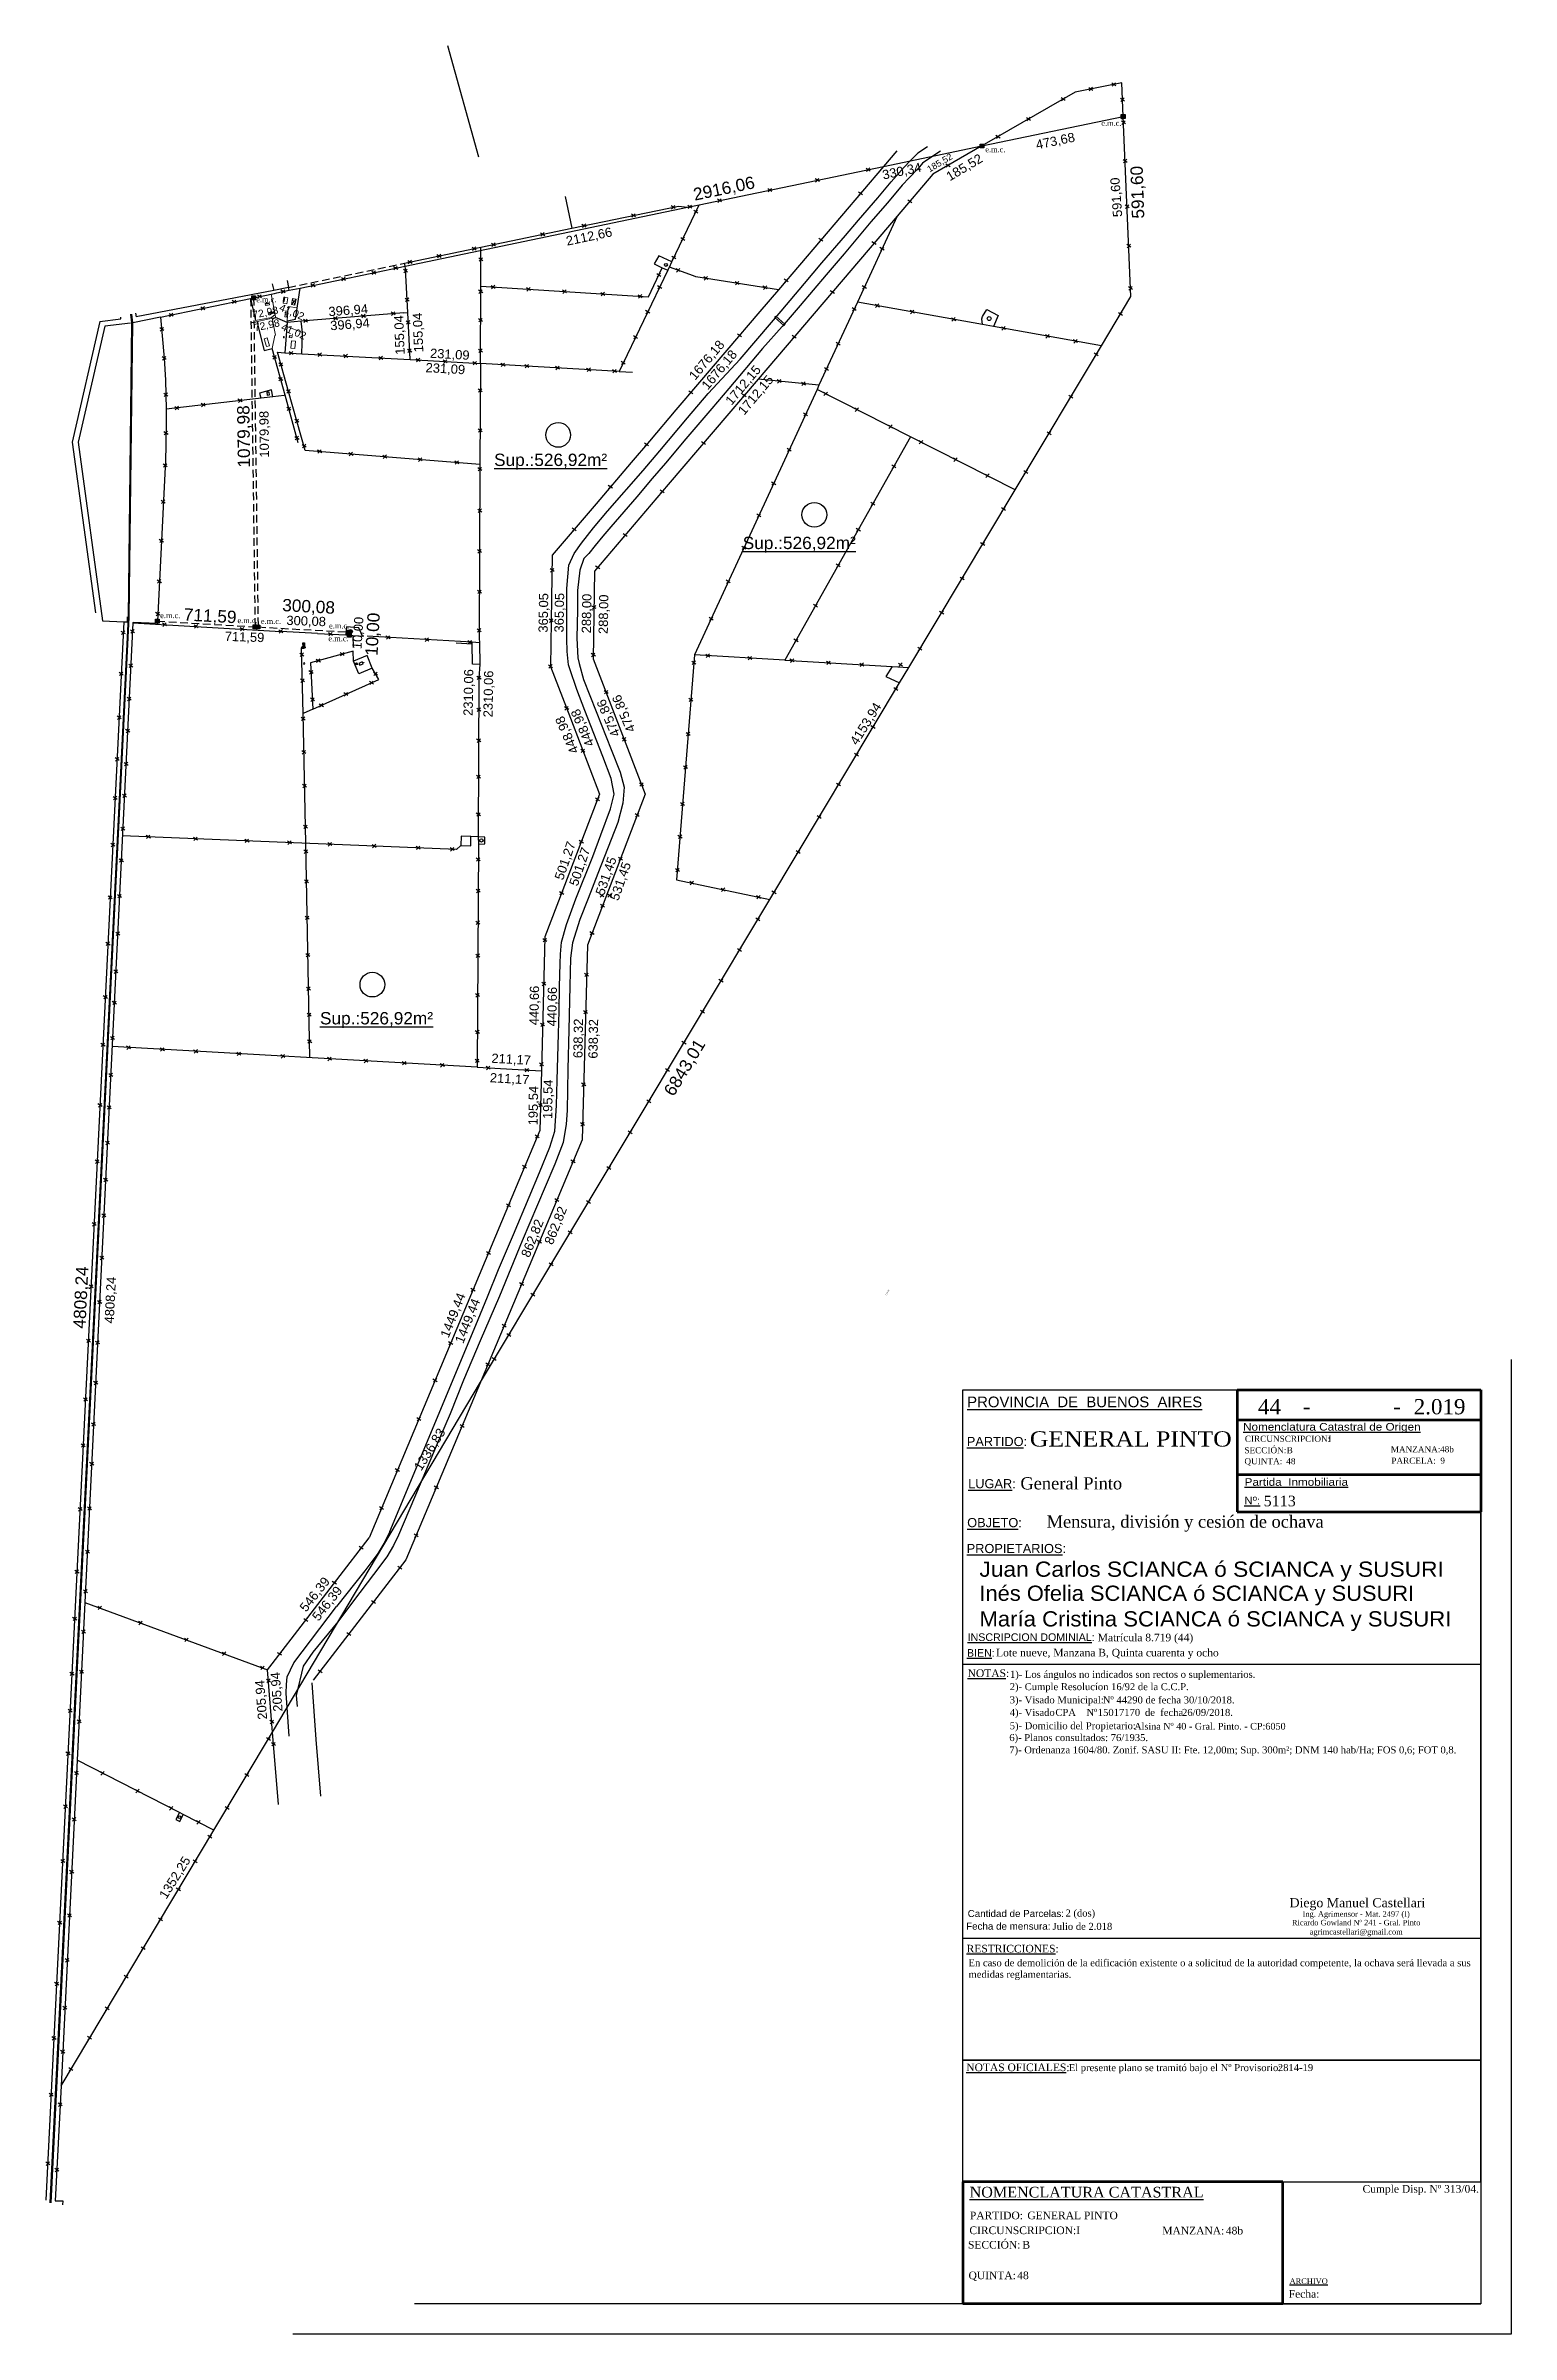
# Model space of a CAD drawing. Header units: feet. Extents: x 1554 to 7460, y 4629 to 11811.
# Drawn here: x 1604 to 2085, y 5379 to 6130 of the extents above; entities that cross this region are included whole.
import ezdxf
from ezdxf.enums import TextEntityAlignment as Align

# ---------------------------------------------------------------- set-up
doc = ezdxf.new("R2010")
doc.units = ezdxf.units.FT
doc.header["$MEASUREMENT"] = 0
doc.header["$PDMODE"] = 34
doc.header["$PDSIZE"] = 20
doc.linetypes.add('DASHED2', pattern=[0.375, 0.25, -0.125])
doc.layers.get('0').update_dxf_attribs({"linetype": 'CONTINUOUS'})
doc.layers.get('Defpoints').update_dxf_attribs({"linetype": 'CONTINUOUS'})
for name, color, linetype in [('Alambrado', 1, 'CONTINUOUS'), ('Canal', 2, 'CONTINUOUS'), ('CARATULA', 7, 'CONTINUOUS'), ('Edificaciòn', 1, 'CONTINUOUS'), ('MEDICION', 2, 'CONTINUOUS'), ('Riel', 2, 'CONTINUOUS'), ('Subdivision', 5, 'CONTINUOUS'), ('Tanques', 140, 'CONTINUOUS')]:
    doc.layers.add(name, color=color, linetype=linetype)
doc.styles.add('ARIAL', font='arial.ttf')
doc.styles.get("Standard").update_dxf_attribs({"font": 'txt.SHX', "bigfont": 'whgtxt.shx'})
doc.styles.add('Time New Roman', font='times.ttf')
doc.styles.add('Times New Roman', font='times.ttf')
doc.dimstyles.new('Mensura_chico', dxfattribs={"dimtxt": 0.5, "dimasz": 2.5, "dimexe": 1.25, "dimexo": 0.625, "dimgap": 0.01, "dimtad": 1, "dimzin": 1, "dimtxsty": 'ARIAL', "dimblk": 'NONE', "dimcen": 2.5, "dimse1": 1, "dimse2": 1, "dimsd1": 1, "dimsd2": 1, "dimclrt": 256, "dimaunit": 1, "dimadec": 3, "dimazin": 0, "dimtfac": 1, "dimtmove": 0, "dimatfit": 3, "dimfxl": 1, "dimarcsym": 0})

msp = doc.modelspace()

# ---------------------------------------------------------------- texts
at = {"color": 1, "style": 'Time New Roman'}
for p in [(1950.342, 6103.68, 100.136), (1912.243, 6094.99, 100.136), (1672.892, 6045.732, 100.105), (1641.35, 5942.05, 99.988), (1666.736, 5940.421, 199.446), (1674.426, 5940.147, 99.742), (1696.598, 5934.463, 99.738), (1696.805, 5938.663, 99.738)]:
    msp.add_text('e.m.c.', height=1.8, dxfattribs=at).set_placement(p)
at = {"color": 3, "style": 'ARIAL'}
for p in [(1750.982, 5991.994, 99.861), (1832.614, 5964.722, 99.861), (1693.829, 5808.697, 99.861)]:
    msp.add_text('%%USup.:526,92m²', height=4.05143, dxfattribs=at).set_placement(p)
at = {"layer": 'MEDICION', "color": 2, "attachment_point": 1, "style": 'ARIAL'}
for s, insert, char_height, width, rotation in [('473,68', (1928.567, 6098.868, 99.861), 3.0386, 7.97874, 11.80786), ('185,52', (1892.845, 6090.123, 169.677), 2.127, 5.58512, 30.916671), ('185,52', (1899.031, 6088.013, 199.599), 3.0386, 7.97874, 30.916671), ('330,34', (1878.169, 6088.98, 199.599), 3.0386, 7.97874, 11.80786), ('591,60', (1954.2, 6073.616, 99.861), 3.0386, 7.97874, 94.260827), ('2112,66', (1774.358, 6067.281, 99.861), 3.0386, 7.97874, 11.80786), ('72,98', (1671.481, 6042.726, 99.861), 2.4309, 6.38299, 11.80786), ('72,98', (1671.988, 6038.541, 20.055), 2.4309, 6.38299, 11.80786), ('41,02', (1681.174, 6045.367, 179.667), 2.4309, 6.38299, 336.810429), ('396,94', (1696.514, 6044.176, 99.861), 3.0386, 7.97874, 4.380209), ('396,94', (1697.084, 6039.561, 99.861), 3.0386, 7.97874, 4.380209), ('155,04', (1718.61, 6028.456, 99.861), 3.0386, 7.97874, 91.993052), ('155,04', (1724.725, 6029.257, 99.861), 3.0386, 7.97874, 91.993052), ('41,02', (1681.801, 6038.994, 179.667), 2.4309, 6.38299, 336.810429), ('1676,18', (1814.678, 6021.903, 99.573), 3.0386, 7.97874, 49.897073), ('231,09', (1728.605, 6025.844, 99.933), 3.0386, 7.97874, 356.847779), ('231,09', (1730.06, 6030.569, 99.933), 3.0386, 7.97874, 356.847779), ('1676,18', (1818.815, 6018.716, 99.573), 3.0386, 7.97874, 49.897073), ('1712,15', (1826.622, 6013.678, 99.573), 3.0386, 7.97874, 49.897073), ('1712,15', (1830.765, 6010.42, 99.573), 3.0386, 7.97874, 49.897073), ('1079,98', (1674.065, 5994.741, 99.861), 3.0386, 7.97874, 90.603971), ('365,05', (1765.544, 5937.322, 199.604), 3.0386, 7.97874, 89.040025), ('365,05', (1770.759, 5937.38, 199.604), 3.0386, 7.97874, 89.040025), ('288,00', (1779.723, 5937.111, 199.604), 3.0386, 7.97874, 89.040025), ('288,00', (1785.274, 5936.857, 199.604), 3.0386, 7.97874, 89.040025), ('300,08', (1682.874, 5942.876, 99.861), 3.0386, 7.97874, 358.026762), ('10,00', (1704.403, 5931.98, 199.714), 3.0386, 7.97874, 86.223111), ('711,59', (1662.635, 5937.644, 99.861), 3.0386, 7.97874, 358.026762), ('2310,06', (1740.907, 5909.992, 99.861), 3.0386, 7.97874, 89.040025), ('2310,06', (1747.442, 5909.531, 99.861), 3.0386, 7.97874, 89.040025), ('448,98', (1781.224, 5899.44, 199.604), 3.0386, 7.97874, 113.469378), ('475,86', (1789.697, 5902.655, 199.604), 3.0386, 7.97874, 113.469378), ('475,86', (1794.741, 5904.134, 199.604), 3.0386, 7.97874, 113.469378), ('4153,94', (1867.611, 5901.708, 199.801), 3.0386, 7.97874, 58.00492), ('448,98', (1776.091, 5897.108, 199.604), 3.0386, 7.97874, 113.469378), ('501,27', (1770.742, 5856.796, 199.604), 3.0386, 7.97874, 71.005288), ('501,27', (1775.526, 5854.844, 199.604), 3.0386, 7.97874, 71.005288), ('531,45', (1784.181, 5851.783, 199.604), 3.0386, 7.97874, 71.005288), ('531,45', (1788.909, 5850.053, 199.604), 3.0386, 7.97874, 71.005288), ('440,66', (1762.53, 5808.443, 199.604), 3.0386, 7.97874, 89.040025), ('440,66', (1768.383, 5808.066, 199.604), 3.0386, 7.97874, 89.040025), ('638,32', (1776.97, 5797.65, 199.604), 3.0386, 7.97874, 89.040025), ('638,32', (1781.914, 5797.486, 199.604), 3.0386, 7.97874, 89.040025), ('211,17', (1749.698, 5792.758, 99.933), 3.0386, 7.97874, 356.847779), ('211,17', (1750.209, 5799.151, 99.933), 3.0386, 7.97874, 356.847779), ('195,54', (1762.228, 5775.575, 199.604), 3.0386, 7.97874, 89.040025), ('195,54', (1767.012, 5777.651, 199.604), 3.0386, 7.97874, 89.040025), ('862,82', (1767.362, 5737.247, 199.801), 3.0386, 7.97874, 68.230722), ('862,82', (1759.728, 5733.052, 199.801), 3.0386, 7.97874, 68.230722), ('4808,24', (1623.072, 5710.615, 199.801), 3.0386, 7.97874, 87.118665), ('1449,44', (1733.208, 5706.677, 199.801), 3.0386, 7.97874, 68.230722), ('1449,44', (1738.014, 5704.811, 199.801), 3.0386, 7.97874, 68.230722), ('1336,83', (1724.487, 5663.506, 199.801), 3.0386, 7.97874, 58.00492), ('546,39', (1686.873, 5617.47, 199.801), 3.0386, 7.97874, 51.706632), ('546,39', (1690.966, 5614.466, 199.801), 3.0386, 7.97874, 51.706632), ('205,94', (1673.468, 5580.378, 199.801), 3.0386, 7.97874, 94.303411), ('205,94', (1678.533, 5583.005, 199.801), 3.0386, 7.97874, 94.303411), ('1352,25', (1640.802, 5522.962, 199.801), 3.0386, 7.97874, 58.00492)]:
    msp.add_mtext(s, dxfattribs=dict(at, insert=insert, char_height=char_height, width=width, rotation=rotation))
at = {"layer": 'MEDICION', "color": 3, "char_height": 4.0514, "width": 7.97874, "attachment_point": 1, "style": 'ARIAL'}
for s, insert, rotation in [('2916,06', (1816.031, 6083.04, 199.722), 11.776294), ('591,60', (1960.395, 6073.138, 199.594), 91.777631), ('1079,98', (1666.866, 5991.431, 199.573), 90.740452), ('711,59', (1649.259, 5945.318, 199.573), 357.002695), ('300,08', (1681.567, 5948.417, 199.573), 357.002695), ('10,00', (1708.668, 5929.811, 199.573), 86.772469), ('6843,01', (1806.446, 5786.888, 199.691), 58.636719), ('4808,24', (1612.781, 5708.955, 199.691), 87.24481)]:
    msp.add_mtext(s, dxfattribs=dict(at, insert=insert, rotation=rotation))

# ---------------------------------------------------------------- blocks, each defined once
blk = doc.blocks.new('MENS-V1-MA')
at = {"layer": 'CARATULA', "color": 8}
for p, q in [((0, 90), (90, 90)), ((0, 90), (90, 90)), ((0, 0), (0, 90)), ((90, 50), (90, 90)), ((90, 90), (90, 50)), ((90, 50), (170, 50)), ((170, 0), (170, 50)), ((0, 0), (170, 0)), ((0, 0), (170, 0))]:
    blk.add_line(p, q, dxfattribs=at)
at = {"layer": 'CARATULA', "color": 2, "style": 'ARIAL'}
for s, height, p in [('%%uPROVINCIA  DE  BUENOS  AIRES', 3.5, (1.39, 84.29)), ('%%uPARTIDO%%U:', 3, (1.27, 71.54)), ('%%uLUGAR%%U:', 3, (1.72, 57.71)), ('%%uOBJETO%%U:', 3, (1.4, 44.92)), ('%%UPROPIETARIOS%%U:', 3, (1.24, 36.42)), ('%%uINSCRIPCION DOMINIAL%%U:', 2.5, (1.54, 7.56)), ('%%uBIEN%%U:', 2.5, (1.33, 2.39))]:
    blk.add_text(s, height=height, dxfattribs=at).set_placement(p)
at = {"layer": 'CARATULA', "color": 3, "style": 'Time New Roman', "width": 8.977718, "flags": 4}
blk.add_attdef('PARTIDO', text='', height=5, dxfattribs=at).set_placement((21.95, 71.39), (88.23, 71.39), align=Align.FIT)
at = {"layer": 'CARATULA', "color": 3, "style": 'Time New Roman', "flags": 4}
for tag, p, height in [('LUGAR', (18.87, 57.31), 4), ('OBJETO', (19.93, 44.75), 4), ('INSCRIPCIONDOMINIAL', (44.25, 7.46), 2.5), ('BIEN', (10.89, 2.5), 2.5)]:
    blk.add_attdef(tag, p, '', height=height, dxfattribs=at)
at = {"layer": 'CARATULA', "color": 6, "style": 'ARIAL', "flags": 4}
for tag, width, p, p2 in [('PROPIETARIORENGLÓN1', 19.62236, (5.41, 28.64), (157.87, 28.64)), ('PROPIETARIORENGLÓN2', 19.908582, (5.41, 20.74), (160.09, 20.74)), ('PROPIETARIORENGLÓN3', 19.940384, (5.41, 12.32), (160.34, 12.32))]:
    blk.add_attdef(tag, text='', height=5, dxfattribs=dict(at, width=width)).set_placement(p, p2, align=Align.FIT)
blk = doc.blocks.new('MENS-V4-MA')
at = {"layer": 'CARATULA', "color": 8}
for p, q in [((0, 40), (170, 40)), ((0, 40), (170, 40)), ((0, 0), (0, 40)), ((170, 0), (170, 40)), ((0, 0), (170, 0)), ((170, 0), (0, 0))]:
    blk.add_line(p, q, dxfattribs=at)
at = {"layer": 'CARATULA', "color": 2, "style": 'Time New Roman'}
blk.add_text('%%uRESTRICCIONES%%U:', height=2.5, dxfattribs=at).set_placement((1.22, 35.33))
at = {"layer": 'CARATULA', "color": 3, "style": 'Time New Roman', "flags": 4}
for tag, p in [('RESTRICCION01', (1.84, 30.77)), ('RESTRICCION02', (1.84, 27.01)), ('RESTRICCION03', (1.84, 23.14)), ('RESTRICCION04', (1.84, 19.26)), ('RESTRICCION05', (1.84, 15.34)), ('RESTRICCION06', (1.84, 11.47)), ('RESTRICCION07', (1.84, 7.56)), ('RESTRICCION08', (1.84, 3.65))]:
    blk.add_attdef(tag, p, '', height=2.3, dxfattribs=at)
blk = doc.blocks.new('MENS-V5-MA')
at = {"layer": 'CARATULA', "color": 8}
for p, q in [((0, 40), (170, 40)), ((0, 0), (0, 40)), ((170, 0), (170, 40)), ((0, 0), (170, 0))]:
    blk.add_line(p, q, dxfattribs=at)
at = {"layer": 'CARATULA', "color": 2, "style": 'Time New Roman'}
blk.add_text('%%UNOTAS OFICIALES%%U:', height=2.5, dxfattribs=at).set_placement((1.1, 36.36))
at = {"layer": 'CARATULA', "color": 3, "style": 'Time New Roman'}
blk.add_text('El presente plano se tramitó bajo el Nº Provisorio:', height=2.3, dxfattribs=at).set_placement((34.73, 36.36))
at = {"layer": 'CARATULA', "color": 3, "style": 'Time New Roman', "flags": 4}
for tag, p in [('NROPROVISORIO', (103.39, 36.38)), ('NOTAOFICIAL01', (1.43, 31.27)), ('NOTAOFICIAL02', (1.64, 27.52)), ('NOTAOFICIAL03', (1.64, 24.04)), ('NOTAOFICIAL04', (1.64, 20.53)), ('NOTAOFICIAL05', (1.63, 16.8)), ('NOTAOFICIAL06', (1.64, 12.93)), ('NOTAOFICIAL07', (1.64, 9.11)), ('NOTAOFICIAL08', (1.64, 5.28))]:
    blk.add_attdef(tag, p, '', height=2.3, dxfattribs=at)
blk = doc.blocks.new('MENS-V6-MA')
at = {"layer": 'CARATULA', "color": 8, "lineweight": 80}
for p, q in [((105, 40), (0, 40)), ((0, 40), (0, 0)), ((105, 0), (105, 40)), ((105, 0), (0, 0))]:
    blk.add_line(p, q, dxfattribs=at)
at = {"layer": 'CARATULA', "color": 3, "style": 'Time New Roman'}
blk.add_text('%%UNOMENCLATURA CATASTRAL', height=3.5, dxfattribs=at).set_placement((2.19, 34.89))
at = {"layer": 'CARATULA', "color": 2, "linetype": 'Continuous', "lineweight": 25, "style": 'Times New Roman'}
for s, p in [('PARTIDO:', (2.29, 27.74)), ('CIRCUNSCRIPCION:', (2.12, 22.86))]:
    blk.add_text(s, height=2.5, dxfattribs=at).set_placement(p)
at = {"layer": 'CARATULA', "color": 3, "linetype": 'Continuous', "lineweight": 25, "style": 'Times New Roman'}
for tag, p in [('EXALTACION_DE_LA_CRUZ_XXXXXXX', (21.16, 27.76)), ('XXXXX', (86.53, 27.9)), ('XXXX', (37.22, 22.92)), ('XXXXXX', (86.31, 22.76)), ('XXX', (19.53, 18.12)), ('XXXXX', (20.19, 13.15)), ('XXXXXX', (86.28, 17.66)), ('XXXXXX', (17.83, 8.07))]:
    blk.add_attdef(tag, p, '', height=2.5, dxfattribs=at)
at = {"layer": 'CARATULA', "color": 2, "linetype": 'Continuous', "lineweight": 25, "style": 'Times New Roman'}
for tag, p in [('FRACCIÓN:', (65.91, 27.9)), ('CHACRA:', (1.82, 13.15)), ('PARCELA:', (65.67, 17.66))]:
    blk.add_attdef(tag, p, '', height=2.5, dxfattribs=at)
for tag, p in [('MANZANA:', (85.78, 22.76)), ('SECCIÓN:', (18.87, 18.12)), ('QUINTA:', (17.37, 8.07))]:
    blk.add_attdef(tag, text='', height=2.5, dxfattribs=at).set_placement(p, align=Align.RIGHT)
at = {"layer": 'CARATULA', "color": 3, "style": 'Time New Roman', "flags": 4}
blk.add_attdef('LOCALIDADFECHA', (3.81, 2.82), '', height=2.2, dxfattribs=at)
blk = doc.blocks.new('MENS-V3-MA')
at = {"layer": 'CARATULA', "color": 8}
for p, q in [((0, 90), (170, 90)), ((0, 0), (0, 90)), ((170, 0), (170, 90)), ((0, 0), (170, 0))]:
    blk.add_line(p, q, dxfattribs=at)
at = {"layer": 'CARATULA', "color": 2}
for s, height, style, p in [('%%UNOTAS%%U:', 2.5, 'Time New Roman', (1.54, 85.74)), ('Cantidad de Parcelas:', 2.3, 'ARIAL', (1.56, 6.95)), ('Fecha de mensura:', 2.3, 'ARIAL', (1.05, 2.79))]:
    blk.add_text(s, height=height, dxfattribs=dict(at, style=style)).set_placement(p)
at = {"layer": 'CARATULA', "color": 3, "style": 'Time New Roman'}
for s, p in [('2)- Cumple Resolucíon 16/92 de la C.C.P.', (15.36, 81.42)), ('4)- Visado            Nº                  de  fecha', (15.36, 72.97)), ('3)- Visado Municipal:', (15.36, 77.09)), ('5)- Domicilio del Propietario:', (15.36, 68.59))]:
    blk.add_text(s, height=2.3, dxfattribs=at).set_placement(p)
at = {"layer": 'CARATULA', "color": 3, "style": 'Time New Roman', "flags": 4}
for tag, p in [('NOTA1', (15.43, 85.47)), ('CPA/CPI', (30.34, 72.97)), ('NºDEVISADO', (43.49, 72.97)), ('VISADOMUNICIPALNº', (45.93, 77.06)), ('FECHADEVISADO', (65.99, 72.97)), ('DOMICILIOPROPIETARIO', (56.25, 68.48)), ('NOTA06', (15.22, 64.71)), ('NOTA07', (15.22, 60.66)), ('NOTA08', (15.22, 56.89)), ('NOTA09', (15.22, 52.93)), ('NOTA10', (15.22, 49.16)), ('NOTA11', (15.22, 45.41)), ('NOTA12', (15.22, 41.6)), ('NOTA13', (15.22, 37.73)), ('NOTA14', (15.22, 34.37)), ('NOTA15', (15.22, 30.83)), ('NOTA16', (15.22, 27.59)), ('NOTA17', (15.22, 24.04)), ('NOTA18', (15.22, 20.6)), ('CANTIDADPARCELAS', (33.66, 7.11)), ('FECHAMENSURA', (29.43, 2.74))]:
    blk.add_attdef(tag, p, '', height=2.3, dxfattribs=at)
at = {"layer": 'CARATULA', "color": 4, "style": 'Time New Roman', "flags": 4}
blk.add_attdef('NOMBREPROFESIONAL', text='', height=3, dxfattribs=at).set_placement((129.51, 10.15), align=Align.CENTER)
at = {"layer": 'CARATULA', "color": 2, "style": 'Time New Roman', "flags": 4}
for tag, p in [('TITULO-MATRICULANº', (129.09, 7.06)), ('DOMICILIOPROFESIONAL', (129.09, 4.22)), ('E-MAIL', (129.09, 1.2))]:
    blk.add_attdef(tag, text='', height=2, dxfattribs=at).set_placement(p, align=Align.CENTER)
blk = doc.blocks.new('MENS-V7-MA')
at = {"layer": 'CARATULA', "color": 8}
for p, q in [((0, 40), (65, 40)), ((0, 40), (0, 0)), ((65, 40), (65, 0)), ((0, 0), (65, 0))]:
    blk.add_line(p, q, dxfattribs=at)
at = {"layer": 'CARATULA', "color": 3, "style": 'Time New Roman'}
blk.add_text('%%uARCHIVO', height=1.8, dxfattribs=at).set_placement((2.24, 6.53))
at = {"layer": 'CARATULA', "color": 2, "style": 'Time New Roman'}
blk.add_text('Fecha:', height=2.5, dxfattribs=at).set_placement((1.95, 2))
at = {"layer": 'CARATULA', "color": 3, "insert": (26.2, 38.97), "char_height": 2.5, "width": 38.7986, "attachment_point": 1}
blk.add_mtext('\\fRomantic|b0|i0|c2|p2;\\C2;Cumple Disp. Nº 313/04.', dxfattribs=at)
at = {"layer": 'CARATULA', "color": 3, "style": 'Time New Roman', "flags": 4}
blk.add_attdef('FILEFECHA', (11.72, 1.86), '', height=2.5, dxfattribs=at)
blk = doc.blocks.new('MENS-V2-MA')
at = {"layer": 'CARATULA', "color": 8, "lineweight": 80}
for p, q in [((0, 40), (80, 40)), ((0, 40), (0, 0)), ((80, 40), (80, 0)), ((80, 30), (0, 30)), ((0, 12.26), (80, 12.26)), ((0, 0), (80, 0))]:
    blk.add_line(p, q, dxfattribs=at)
at = {"layer": 'CARATULA', "color": 3, "style": 'Time New Roman'}
for p in [(21.63, 32.04), (51.25, 32.04)]:
    blk.add_text('-', height=5, dxfattribs=at).set_placement(p)
at = {"layer": 'CARATULA', "color": 2, "style": 'ARIAL', "width": 1.1}
for s, p in [('%%uNomenclatura Catastral de Origen', (1.97, 26.62)), ('%%uPartida  Inmobiliaria', (2.48, 8.5)), ('%%UNº:', (2.35, 2.41))]:
    blk.add_text(s, height=2.5, dxfattribs=at).set_placement(p)
at = {"layer": 'CARATULA', "color": 2, "lineweight": 25, "style": 'Times New Roman'}
blk.add_text('CIRCUNSCRIPCION:', height=2, dxfattribs=at).set_placement((2.55, 22.94))
at = {"layer": 'CARATULA', "color": 3, "style": 'Time New Roman'}
for tag, p in [('XXX', (10.62, 31.97)), ('XXXX', (37.84, 31.97)), ('XXXX', (66.48, 31.97))]:
    blk.add_attdef(tag, text='', height=5, dxfattribs=at).set_placement(p, align=Align.CENTER)
at = {"layer": 'CARATULA', "color": 3, "linetype": 'Continuous', "lineweight": 25, "style": 'Times New Roman'}
for tag, p, height in [('XXXX', (29.92, 22.95), 2), ('XXXXX', (66.74, 23.08), 2), ('XXXXX', (16.15, 15.57), 2), ('XXXXX', (16.28, 19.18), 2), ('XXXXX', (66.65, 19.49), 2), ('XXXXXX', (66.72, 15.75), 2), ('1234567890123456789012345', (8.71, 1.78), 3.5)]:
    blk.add_attdef(tag, p, '', height=height, dxfattribs=at)
at = {"layer": 'CARATULA', "color": 2, "linetype": 'Continuous', "lineweight": 25, "style": 'Times New Roman'}
for tag, p in [('FRACCIÓN:', (50.63, 23.08)), ('CHACRA:', (2.41, 15.57)), ('SECCIÓN:', (2.41, 19.18)), ('MANZANA:', (50.45, 19.49)), ('PARCELA:', (50.63, 15.75))]:
    blk.add_attdef(tag, p, '', height=2, dxfattribs=at)
blk = doc.blocks.new('*D12')
at = {"layer": 'Defpoints', "color": 0, "transparency": 16777216}
for p in [(1957.03, 6117.72, 99.95), (2055.51, 6068.13), (1606.91, 5422.52, 99.86)]:
    blk.add_point(p, dxfattribs=at)
at = {"layer": 'Subdivision', "transparency": 16777216, "insert": (1880.17, 5720.67), "char_height": 0.5, "attachment_point": 5, "rotation": 63.2688, "style": 'ARIAL'}
blk.add_mtext('778,39', dxfattribs=at)
blk = doc.blocks.new('_None')

# ---------------------------------------------------------------- dimensions: what is measured, and where the dimension line sits
at = {"layer": 'Subdivision', "color": 1}
dim = msp.add_aligned_dim(p1=(1606.911, 5422.524, 199.716), p2=(1957.035, 6117.724, 199.81), distance=-110.258, dimstyle='Mensura_chico', dxfattribs=at)
dim.commit()
dim.dimension.update_dxf_attribs({"geometry": '*D12', "text_midpoint": (1880.17, 5720.669, 99.861)})

# ---------------------------------------------------------------- hatches: boundary and pattern name
h = msp.add_hatch()
h.set_pattern_fill('ANSI31', color=1, scale=0.025, angle=90, style=0)
h.set_pattern_definition([(135, (1471.19941, 6063.87588), (-0.056126601, -0.056126601), [])])
h.paths.add_polyline_path([(1956.897, 6107.328), (1956.897, 6106.067), (1958.128, 6106.067), (1958.128, 6107.328)])
h = msp.add_hatch()
h.set_pattern_fill('ANSI31', color=1, scale=0.025, angle=90, style=0)
h.set_pattern_definition([(135, (1424.8268, 6054.2183), (-0.056126601, -0.056126601), [])])
h.paths.add_polyline_path([(1910.525, 6097.67), (1910.525, 6096.409), (1911.755, 6096.409), (1911.755, 6097.67)])
h = msp.add_hatch()
h.set_pattern_fill('ANSI31', color=1, scale=0.025, angle=90, style=0)
h.set_pattern_definition([(135, (1185.7237, 6004.39755), (-0.056126601, -0.056126601), [])])
h.paths.add_polyline_path([(1671.421, 6047.849), (1671.421, 6046.589), (1672.652, 6046.589), (1672.652, 6047.849)])
h = msp.add_hatch()
h.set_pattern_fill('ANSI31', color=1, scale=0.025, angle=90, style=0)
h.set_pattern_definition([(135, (1154.12995, 5898.25052), (-0.056126601, -0.056126601), [])])
h.paths.add_polyline_path([(1639.828, 5941.702), (1639.828, 5940.442), (1641.058, 5940.442), (1641.058, 5941.702)])
h = msp.add_hatch()
h.set_pattern_fill('ANSI31', color=1, scale=0.025, angle=90, style=0)
h.set_pattern_definition([(135, (1186.207715, 5896.4053), (-0.056126601, -0.056126601), [])])
h.paths.add_polyline_path([(1671.906, 5939.857), (1671.906, 5938.596), (1673.136, 5938.596), (1673.136, 5939.857)])
h = msp.add_hatch()
h.set_pattern_fill('ANSI31', color=1, scale=0.025, angle=90, style=0)
h.set_pattern_definition([(135, (1187.206064, 5896.34787), (-0.056126601, -0.056126601), [])])
h.paths.add_polyline_path([(1672.904, 5939.8), (1672.904, 5938.539), (1674.134, 5938.539), (1674.134, 5939.8)])
h = msp.add_hatch()
h.set_pattern_fill('ANSI31', color=1, scale=0.025, angle=90, style=0)
h.set_pattern_definition([(135, (1217.164756, 5894.62454), (-0.056126601, -0.056126601), [])])
h.paths.add_polyline_path([(1702.863, 5938.076), (1702.863, 5936.816), (1704.093, 5936.816), (1704.093, 5938.076)])
h = msp.add_hatch()
h.set_pattern_fill('ANSI31', color=1, scale=0.025, angle=90, style=0)
h.set_pattern_definition([(135, (1217.17617, 5893.62461), (-0.056126601, -0.056126601), [])])
h.paths.add_polyline_path([(1702.874, 5937.076), (1702.874, 5935.816), (1704.104, 5935.816), (1704.104, 5937.076)])

# ---------------------------------------------------------------- linework, layer by layer
at = {"color": 1}
for p, q in [((1746.023, 6093.407, 99.861), (1735.824, 6129.938, 99.861)), ((1947.569, 6115.288, 199.81), (1946.227, 6116.159, 199.81)), ((1947.445, 6116.307, 199.81), (1946.351, 6115.14, 199.81)), ((1955.105, 6116.775, 199.81), (1953.763, 6117.646, 199.81)), ((1954.981, 6117.794, 199.81), (1953.886, 6116.627, 199.81)), ((1938.475, 6111.985, 199.799), (1937.133, 6112.856, 199.799)), ((1938.352, 6113.004, 199.799), (1937.257, 6111.837, 199.799)), ((1957.945, 6111.775, 199.766), (1956.603, 6112.646, 199.766)), ((1957.821, 6112.794, 199.766), (1956.726, 6111.627, 199.766)), ((1917.094, 6099.651, 199.737), (1915.752, 6100.523, 199.737)), ((1916.97, 6100.671, 199.737), (1915.876, 6099.504, 199.737)), ((1927.13, 6105.441, 199.766), (1925.788, 6106.312, 199.766)), ((1927.007, 6106.46, 199.766), (1925.912, 6105.293, 199.766)), ((1958.269, 6104.296, 199.594), (1956.927, 6105.167, 199.594)), ((1958.145, 6105.315, 199.594), (1957.05, 6104.148, 199.594)), ((1958.816, 6091.664, 199.594), (1957.474, 6092.535, 199.594)), ((1958.692, 6092.683, 199.594), (1957.597, 6091.516, 199.594)), ((1857.776, 6085.351, 199.722), (1856.434, 6086.222, 199.722)), ((1857.652, 6086.37, 199.722), (1856.557, 6085.203, 199.722)), ((1874.473, 6088.828, 199.722), (1873.131, 6089.699, 199.722)), ((1874.349, 6089.847, 199.722), (1873.254, 6088.68, 199.722)), ((1900.676, 6090.181, 199.594), (1899.334, 6091.053, 199.594)), ((1900.553, 6091.2, 199.594), (1899.458, 6090.034, 199.594)), ((1810.478, 6076.494, 199.938), (1809.136, 6077.366, 199.938)), ((1810.354, 6077.513, 199.938), (1809.259, 6076.346, 199.938)), ((1815.952, 6076.637, 199.722), (1814.61, 6077.508, 199.722)), ((1815.828, 6077.656, 199.722), (1814.734, 6076.489, 199.722)), ((1825.652, 6078.66, 199.722), (1824.31, 6079.532, 199.722)), ((1825.528, 6079.68, 199.722), (1824.433, 6078.513, 199.722)), ((1842.186, 6082.104, 199.722), (1840.845, 6082.975, 199.722)), ((1842.063, 6083.123, 199.722), (1840.968, 6081.956, 199.722)), ((1871.942, 6081.038, 199.722), (1870.6, 6081.909, 199.722)), ((1871.818, 6082.057, 199.722), (1870.723, 6080.89, 199.722)), ((1888.127, 6078.428, 199.594), (1886.785, 6079.299, 199.594)), ((1888.003, 6079.447, 199.594), (1886.909, 6078.28, 199.594)), ((1959.463, 6076.709, 199.594), (1958.122, 6077.581, 199.594)), ((1959.34, 6077.728, 199.594), (1958.245, 6076.562, 199.594)), ((1781.181, 6070.415, 199.938), (1779.839, 6071.286, 199.938)), ((1781.058, 6071.434, 199.938), (1779.963, 6070.267, 199.938)), ((1797.47, 6073.795, 199.938), (1796.128, 6074.666, 199.938)), ((1797.346, 6074.814, 199.938), (1796.252, 6073.647, 199.938)), ((1817.895, 6074.977, 199.938), (1816.553, 6075.848, 199.938)), ((1817.772, 6075.996, 199.938), (1816.677, 6074.829, 199.938)), ((1745.102, 6062.888, 199.938), (1743.761, 6063.76, 199.938)), ((1744.979, 6063.907, 199.938), (1743.884, 6062.741, 199.938)), ((1751.436, 6064.21, 199.938), (1750.094, 6065.081, 199.938)), ((1751.313, 6065.229, 199.938), (1750.218, 6064.062, 199.938)), ((1767.608, 6067.586, 199.938), (1766.266, 6068.458, 199.938)), ((1767.484, 6068.605, 199.938), (1766.389, 6067.439, 199.938)), ((1813.597, 6066.042, 199.938), (1812.256, 6066.913, 199.938)), ((1813.474, 6067.061, 199.938), (1812.379, 6065.894, 199.938)), ((1858.921, 6065.765, 199.722), (1857.579, 6066.637, 199.722)), ((1858.797, 6066.784, 199.722), (1857.702, 6065.618, 199.722)), ((1876.384, 6064.668, 199.406), (1875.042, 6065.539, 199.406)), ((1876.261, 6065.687, 199.406), (1875.166, 6064.52, 199.406)), ((1879.01, 6062.811, 199.81), (1877.668, 6063.682, 199.81)), ((1878.886, 6063.83, 199.81), (1877.792, 6062.663, 199.81)), ((1960.022, 6063.807, 199.594), (1958.68, 6064.678, 199.594)), ((1959.899, 6064.826, 199.594), (1958.804, 6063.659, 199.594)), ((1712.173, 6054.998, 199.722), (1710.831, 6055.869, 199.722)), ((1712.05, 6056.017, 199.722), (1710.955, 6054.85, 199.722)), ((1719.346, 6056.495, 199.722), (1718.004, 6057.366, 199.722)), ((1719.223, 6057.514, 199.722), (1718.128, 6056.347, 199.722)), ((1722.609, 6055.604, 199.8), (1721.267, 6056.475, 199.8)), ((1722.485, 6056.623, 199.8), (1721.39, 6055.456, 199.8)), ((1724.044, 6058.498, 199.938), (1722.703, 6059.369, 199.938)), ((1723.921, 6059.517, 199.938), (1722.826, 6058.35, 199.938)), ((1733.584, 6060.487, 199.938), (1732.242, 6061.358, 199.938)), ((1733.46, 6061.506, 199.938), (1732.365, 6060.339, 199.938)), ((1747.276, 6059.346, 199.816), (1745.934, 6060.218, 199.816)), ((1747.152, 6060.365, 199.816), (1746.057, 6059.199, 199.816)), ((1805.719, 6054.25, 199.729), (1804.377, 6055.121, 199.729)), ((1805.595, 6055.269, 199.729), (1804.5, 6054.102, 199.729)), ((1810.666, 6059.948, 199.938), (1809.324, 6060.819, 199.938)), ((1810.543, 6060.967, 199.938), (1809.448, 6059.8, 199.938)), ((1812.071, 6055.791, 199.938), (1810.73, 6056.662, 199.938)), ((1811.948, 6056.81, 199.938), (1810.853, 6055.643, 199.938)), ((1674.637, 6047.184, 199.691), (1673.295, 6048.055, 199.691)), ((1674.513, 6048.203, 199.691), (1673.418, 6047.036, 199.691)), ((1682.373, 6048.793, 199.691), (1681.031, 6049.664, 199.691)), ((1682.25, 6049.812, 199.691), (1681.155, 6048.645, 199.691)), ((1692.2, 6050.828, 199.722), (1690.859, 6051.7, 199.722)), ((1692.077, 6051.847, 199.722), (1690.982, 6050.681, 199.722)), ((1702.224, 6052.921, 199.722), (1700.882, 6053.792, 199.722)), ((1702.101, 6053.94, 199.722), (1701.006, 6052.773, 199.722)), ((1722.965, 6047.169, 199.674), (1721.87, 6046.002, 199.674)), ((1747.254, 6048.797, 199.729), (1745.913, 6049.668, 199.729)), ((1747.131, 6049.816, 199.729), (1746.036, 6048.649, 199.729)), ((1751.392, 6050.311, 199.729), (1750.051, 6051.182, 199.729)), ((1751.269, 6051.33, 199.729), (1750.174, 6050.163, 199.729)), ((1762.921, 6049.572, 199.729), (1761.579, 6050.443, 199.729)), ((1762.798, 6050.591, 199.729), (1761.703, 6049.424, 199.729)), ((1774.788, 6048.811, 199.729), (1773.446, 6049.682, 199.729)), ((1774.664, 6049.83, 199.729), (1773.569, 6048.663, 199.729)), ((1787.397, 6048.003, 199.729), (1786.055, 6048.874, 199.729)), ((1787.273, 6049.022, 199.729), (1786.179, 6047.855, 199.729)), ((1799.637, 6047.218, 199.729), (1798.295, 6048.09, 199.729)), ((1799.514, 6048.237, 199.729), (1798.419, 6047.07, 199.729)), ((1806.015, 6050.294, 199.791), (1804.673, 6051.166, 199.791)), ((1805.892, 6051.313, 199.791), (1804.797, 6050.147, 199.791)), ((1821.189, 6053.176, 199.938), (1819.847, 6054.048, 199.938)), ((1821.066, 6054.195, 199.938), (1819.971, 6053.029, 199.938)), ((1831.464, 6051.558, 199.938), (1830.122, 6052.43, 199.938)), ((1831.34, 6052.577, 199.938), (1830.245, 6051.411, 199.938)), ((1840.603, 6050.119, 199.938), (1839.261, 6050.991, 199.938)), ((1840.48, 6051.138, 199.938), (1839.385, 6049.972, 199.938)), ((1847.547, 6052.425, 199.722), (1846.205, 6053.297, 199.722)), ((1847.424, 6053.444, 199.722), (1846.329, 6052.278, 199.722)), ((1862.706, 6048.624, 199.405), (1861.364, 6049.496, 199.405)), ((1862.582, 6049.643, 199.405), (1861.487, 6048.477, 199.405)), ((1873.199, 6050.219, 199.81), (1871.857, 6051.091, 199.81)), ((1873.076, 6051.239, 199.81), (1871.981, 6050.072, 199.81)), ((1960.625, 6049.893, 199.594), (1959.283, 6050.765, 199.594)), ((1960.501, 6050.912, 199.594), (1959.407, 6049.746, 199.594)), ((1645.67, 6041.127, 199.691), (1644.328, 6041.998, 199.691)), ((1645.546, 6042.146, 199.691), (1644.451, 6040.979, 199.691)), ((1656.07, 6043.303, 199.691), (1654.728, 6044.175, 199.691)), ((1655.946, 6044.322, 199.691), (1654.851, 6043.155, 199.691)), ((1666.299, 6045.444, 199.691), (1664.957, 6046.315, 199.691)), ((1666.175, 6046.463, 199.691), (1665.08, 6045.296, 199.691)), ((1689.777, 6039.193, 199.618), (1688.435, 6040.064, 199.618)), ((1689.654, 6040.212, 199.618), (1688.559, 6039.045, 199.618)), ((1699.595, 6040.005, 199.618), (1698.253, 6040.876, 199.618)), ((1699.472, 6041.024, 199.618), (1698.377, 6039.857, 199.618)), ((1708.751, 6040.762, 199.618), (1707.409, 6041.633, 199.618)), ((1708.627, 6041.781, 199.618), (1707.533, 6040.614, 199.618)), ((1718.527, 6041.571, 199.618), (1717.185, 6042.442, 199.618)), ((1718.403, 6042.59, 199.618), (1717.308, 6041.423, 199.618)), ((1723.089, 6046.15, 199.674), (1721.747, 6047.021, 199.674)), ((1723.343, 6039.726, 199.613), (1722.248, 6038.559, 199.613)), ((1747.217, 6039.428, 199.729), (1745.875, 6040.299, 199.729)), ((1747.094, 6040.447, 199.729), (1745.999, 6039.28, 199.729)), ((1802.075, 6042.118, 199.791), (1800.733, 6042.99, 199.791)), ((1801.952, 6043.138, 199.791), (1800.857, 6041.971, 199.791)), ((1869.889, 6043.057, 199.81), (1868.547, 6043.928, 199.81)), ((1869.765, 6044.076, 199.81), (1868.67, 6042.909, 199.81)), ((1877.472, 6044.178, 199.825), (1876.13, 6045.049, 199.825)), ((1877.348, 6045.197, 199.825), (1876.253, 6044.03, 199.825)), ((1888.963, 6042.118, 199.825), (1887.621, 6042.99, 199.825)), ((1888.839, 6043.138, 199.825), (1887.744, 6041.971, 199.825)), ((1902.524, 6039.688, 199.825), (1901.182, 6040.559, 199.825)), ((1902.401, 6040.707, 199.825), (1901.306, 6039.54, 199.825)), ((1957.308, 6041.421, 199.691), (1955.966, 6042.293, 199.691)), ((1957.184, 6042.44, 199.691), (1956.089, 6041.274, 199.691)), ((1642.547, 6036.441, 199.691), (1641.206, 6037.312, 199.691)), ((1642.424, 6037.46, 199.691), (1641.329, 6036.293, 199.691)), ((1723.467, 6038.707, 199.613), (1722.125, 6039.578, 199.613)), ((1798.107, 6033.885, 199.791), (1796.765, 6034.756, 199.791)), ((1797.984, 6034.904, 199.791), (1796.889, 6033.737, 199.791)), ((1832.215, 6034.425, 199.411), (1830.873, 6035.296, 199.411)), ((1832.092, 6035.444, 199.411), (1830.997, 6034.277, 199.411)), ((1850.207, 6033.965, 199.404), (1848.865, 6034.836, 199.404)), ((1850.084, 6034.984, 199.404), (1848.989, 6033.817, 199.404)), ((1864.623, 6031.703, 199.81), (1863.281, 6032.575, 199.81)), ((1864.5, 6032.722, 199.81), (1863.405, 6031.556, 199.81)), ((1918.893, 6036.748, 199.825), (1917.551, 6037.62, 199.825)), ((1918.769, 6037.767, 199.825), (1917.674, 6036.601, 199.825)), ((1933.333, 6034.152, 199.825), (1931.991, 6035.023, 199.825)), ((1933.21, 6035.171, 199.825), (1932.115, 6034.004, 199.825)), ((1942.484, 6032.506, 199.825), (1941.142, 6033.378, 199.825)), ((1942.361, 6033.525, 199.825), (1941.266, 6032.358, 199.825)), ((1643.383, 6026.921, 199.691), (1642.041, 6027.793, 199.691)), ((1643.259, 6027.941, 199.691), (1642.164, 6026.774, 199.691)), ((1679.612, 6027.232, 199.899), (1678.27, 6028.103, 199.899)), ((1679.489, 6028.251, 199.899), (1678.394, 6027.084, 199.899)), ((1681.672, 6024.863, 199.904), (1680.331, 6025.734, 199.904)), ((1681.549, 6025.882, 199.904), (1680.454, 6024.715, 199.904)), ((1685.023, 6028.607, 199.907), (1683.681, 6029.478, 199.907)), ((1684.9, 6029.626, 199.907), (1683.805, 6028.459, 199.907)), ((1694.449, 6028.097, 199.907), (1693.107, 6028.969, 199.907)), ((1694.325, 6029.117, 199.907), (1693.231, 6027.95, 199.907)), ((1702.944, 6027.634, 199.907), (1701.602, 6028.506, 199.907)), ((1702.821, 6028.653, 199.907), (1701.726, 6027.487, 199.907)), ((1714.454, 6027.007, 199.907), (1713.112, 6027.878, 199.907)), ((1714.33, 6028.026, 199.907), (1713.236, 6026.859, 199.907)), ((1723.94, 6029.383, 199.598), (1722.598, 6030.254, 199.598)), ((1723.817, 6030.402, 199.598), (1722.722, 6029.235, 199.598)), ((1726.759, 6026.333, 199.691), (1725.417, 6027.204, 199.691)), ((1726.635, 6027.352, 199.691), (1725.541, 6026.185, 199.691)), ((1735.624, 6025.84, 199.691), (1734.282, 6026.711, 199.691)), ((1735.5, 6026.859, 199.691), (1734.405, 6025.692, 199.691)), ((1745.376, 6025.297, 199.691), (1744.034, 6026.168, 199.691)), ((1745.252, 6026.316, 199.691), (1744.157, 6025.149, 199.691)), ((1747.177, 6029.408, 199.729), (1745.835, 6030.28, 199.729)), ((1747.054, 6030.428, 199.729), (1745.959, 6029.261, 199.729)), ((1754.577, 6024.776, 199.729), (1753.235, 6025.647, 199.729)), ((1754.454, 6025.795, 199.729), (1753.359, 6024.628, 199.729)), ((1762.424, 6024.329, 199.729), (1761.082, 6025.201, 199.729)), ((1762.3, 6025.348, 199.729), (1761.206, 6024.182, 199.729)), ((1772.488, 6023.757, 199.729), (1771.146, 6024.629, 199.729)), ((1772.364, 6024.776, 199.729), (1771.269, 6023.609, 199.729)), ((1794.029, 6025.422, 199.791), (1792.687, 6026.293, 199.791)), ((1793.906, 6026.441, 199.791), (1792.811, 6025.274, 199.791)), ((1949.345, 6028.129, 199.691), (1948.003, 6029, 199.691)), ((1949.222, 6029.148, 199.691), (1948.127, 6027.981, 199.691)), ((1681.589, 6020.081, 199.901), (1680.247, 6020.953, 199.901)), ((1681.466, 6021.1, 199.901), (1680.371, 6019.934, 199.901)), ((1747.125, 6016.342, 199.497), (1745.783, 6017.214, 199.497)), ((1747.001, 6017.361, 199.497), (1745.906, 6016.195, 199.497)), ((1782.715, 6023.176, 199.729), (1781.373, 6024.047, 199.729)), ((1782.591, 6024.195, 199.729), (1781.496, 6023.028, 199.729)), ((1791.198, 6022.693, 199.729), (1789.856, 6023.564, 199.729)), ((1791.075, 6023.712, 199.729), (1789.98, 6022.545, 199.729)), ((1845.269, 6019.356, 199.658), (1843.927, 6020.228, 199.658)), ((1845.145, 6020.376, 199.658), (1844.05, 6019.209, 199.658)), ((1853.263, 6018.561, 199.658), (1851.921, 6019.432, 199.658)), ((1853.139, 6019.58, 199.658), (1852.044, 6018.413, 199.658)), ((1860.758, 6023.367, 199.81), (1859.416, 6024.239, 199.81)), ((1860.634, 6024.387, 199.81), (1859.539, 6023.22, 199.81)), ((1643.883, 6014.946, 199.691), (1642.541, 6015.817, 199.691)), ((1643.76, 6015.965, 199.691), (1642.665, 6014.798, 199.691)), ((1647.482, 6010.58, 199.873), (1646.14, 6011.452, 199.873)), ((1647.359, 6011.599, 199.873), (1646.264, 6010.433, 199.873)), ((1656.168, 6011.601, 199.875), (1654.826, 6012.472, 199.875)), ((1656.045, 6012.62, 199.875), (1654.95, 6011.453, 199.875)), ((1668.253, 6013.02, 199.879), (1666.912, 6013.891, 199.879)), ((1668.13, 6014.039, 199.879), (1667.035, 6012.872, 199.879)), ((1684.178, 6016.041, 199.899), (1682.836, 6016.913, 199.899)), ((1684.287, 6010.337, 199.901), (1682.945, 6011.209, 199.901)), ((1684.055, 6017.06, 199.899), (1682.96, 6015.894, 199.899)), ((1684.163, 6011.356, 199.901), (1683.069, 6010.19, 199.901)), ((1816.286, 6015.738, 199.341), (1814.944, 6016.609, 199.341)), ((1816.163, 6016.757, 199.341), (1815.068, 6015.59, 199.341)), ((1833.799, 6014.729, 199.391), (1832.458, 6015.601, 199.391)), ((1833.676, 6015.748, 199.391), (1832.581, 6014.581, 199.391)), ((1860.517, 6015.251, 199.836), (1859.175, 6016.122, 199.836)), ((1860.393, 6016.27, 199.836), (1859.298, 6015.103, 199.836)), ((1870.752, 6010.061, 199.836), (1869.41, 6010.933, 199.836)), ((1870.628, 6011.081, 199.836), (1869.534, 6009.914, 199.836)), ((1941.03, 6014.247, 199.691), (1939.689, 6015.119, 199.691)), ((1940.907, 6015.266, 199.691), (1939.812, 6014.099, 199.691)), ((1643.954, 6002.373, 199.691), (1642.612, 6003.245, 199.691)), ((1643.83, 6003.392, 199.691), (1642.735, 6002.225, 199.691)), ((1686.935, 6006.359, 199.748), (1685.593, 6007.231, 199.748)), ((1686.811, 6007.378, 199.748), (1685.716, 6006.212, 199.748)), ((1747.072, 6003.203, 199.497), (1745.73, 6004.074, 199.497)), ((1746.949, 6004.222, 199.497), (1745.854, 6003.055, 199.497)), ((1853.886, 6008.478, 199.81), (1852.544, 6009.349, 199.81)), ((1853.762, 6009.497, 199.81), (1852.668, 6008.33, 199.81)), ((1881.845, 6004.437, 199.836), (1880.503, 6005.309, 199.836)), ((1881.721, 6005.456, 199.836), (1880.626, 6004.29, 199.836)), ((1933.848, 6002.257, 199.691), (1932.507, 6003.128, 199.691)), ((1933.725, 6003.276, 199.691), (1932.63, 6002.109, 199.691)), ((1686.954, 6000.718, 199.898), (1685.613, 6001.59, 199.898)), ((1686.831, 6001.737, 199.898), (1685.736, 6000.571, 199.898)), ((1689.28, 5998.125, 199.619), (1687.938, 5998.996, 199.619)), ((1689.156, 5999.144, 199.619), (1688.061, 5997.977, 199.619)), ((1694.401, 5996.3, 199.596), (1693.059, 5997.172, 199.596)), ((1694.277, 5997.319, 199.596), (1693.183, 5996.153, 199.596)), ((1704.679, 5995.478, 199.596), (1703.337, 5996.349, 199.596)), ((1704.556, 5996.497, 199.596), (1703.461, 5995.33, 199.596)), ((1715.762, 5994.59, 199.596), (1714.42, 5995.462, 199.596)), ((1715.639, 5995.609, 199.596), (1714.544, 5994.443, 199.596)), ((1727.268, 5994.678, 199.596), (1726.173, 5993.512, 199.596)), ((1801.708, 5998.616, 199.325), (1800.366, 5999.487, 199.325)), ((1801.584, 5999.635, 199.325), (1800.489, 5998.468, 199.325)), ((1820.374, 5999.009, 199.355), (1819.032, 5999.88, 199.355)), ((1820.25, 6000.028, 199.355), (1819.156, 5998.861, 199.355)), ((1848.518, 5996.852, 199.81), (1847.176, 5997.724, 199.81)), ((1848.394, 5997.871, 199.81), (1847.299, 5996.705, 199.81)), ((1891.813, 5999.388, 199.836), (1890.471, 6000.259, 199.836)), ((1891.69, 6000.407, 199.836), (1890.595, 5999.24, 199.836)), ((1903.044, 5994.666, 199.836), (1901.95, 5993.499, 199.836)), ((1643.652, 5991.714, 199.687), (1642.31, 5992.585, 199.687)), ((1643.528, 5992.733, 199.687), (1642.433, 5991.566, 199.687)), ((1727.391, 5993.659, 199.596), (1726.049, 5994.531, 199.596)), ((1739.47, 5992.692, 199.596), (1738.129, 5993.564, 199.596)), ((1739.347, 5993.711, 199.596), (1738.252, 5992.545, 199.596)), ((1747.021, 5990.501, 199.497), (1745.679, 5991.373, 199.497)), ((1746.897, 5991.52, 199.497), (1745.802, 5990.354, 199.497)), ((1882.898, 5991.347, 199.794), (1881.556, 5992.219, 199.794)), ((1882.775, 5992.367, 199.794), (1881.68, 5991.2, 199.794)), ((1903.168, 5993.647, 199.836), (1901.826, 5994.518, 199.836)), ((1913.632, 5988.356, 199.836), (1912.29, 5989.227, 199.836)), ((1913.508, 5989.375, 199.836), (1912.414, 5988.208, 199.836)), ((1926.251, 5989.573, 199.691), (1924.909, 5990.444, 199.691)), ((1926.127, 5990.592, 199.691), (1925.033, 5989.425, 199.691)), ((1643.062, 5979.844, 199.66), (1641.72, 5980.715, 199.66)), ((1642.938, 5980.863, 199.66), (1641.844, 5979.696, 199.66)), ((1789.814, 5984.669, 199.326), (1788.472, 5985.54, 199.326)), ((1789.691, 5985.688, 199.326), (1788.596, 5984.521, 199.326)), ((1806.855, 5983.171, 199.325), (1805.513, 5984.042, 199.325)), ((1806.732, 5984.19, 199.325), (1805.637, 5983.023, 199.325)), ((1843.443, 5985.864, 199.81), (1842.101, 5986.735, 199.81)), ((1843.32, 5986.883, 199.81), (1842.225, 5985.716, 199.81)), ((1876.026, 5979.132, 199.794), (1874.684, 5980.004, 199.794)), ((1875.902, 5980.151, 199.794), (1874.807, 5978.985, 199.794)), ((1746.961, 5976.892, 199.497), (1745.619, 5977.764, 199.497)), ((1746.838, 5977.911, 199.497), (1745.743, 5976.745, 199.497)), ((1838.547, 5975.262, 199.81), (1837.206, 5976.134, 199.81)), ((1838.424, 5976.281, 199.81), (1837.329, 5975.115, 199.81)), ((1918.925, 5977.343, 199.691), (1917.583, 5978.214, 199.691)), ((1918.802, 5978.362, 199.691), (1917.707, 5977.195, 199.691)), ((1642.426, 5967.04, 199.632), (1641.084, 5967.911, 199.632)), ((1642.302, 5968.059, 199.632), (1641.207, 5966.892, 199.632)), ((1746.779, 5964.572, 199.497), (1745.684, 5963.405, 199.497)), ((1777.948, 5970.717, 199.332), (1776.606, 5971.589, 199.332)), ((1777.824, 5971.737, 199.332), (1776.729, 5970.57, 199.332)), ((1794.672, 5968.849, 199.332), (1793.33, 5969.72, 199.332)), ((1794.549, 5969.868, 199.332), (1793.454, 5968.701, 199.332)), ((1833.663, 5964.685, 199.81), (1832.321, 5965.557, 199.81)), ((1833.54, 5965.704, 199.81), (1832.445, 5964.537, 199.81)), ((1871.239, 5970.625, 199.794), (1869.897, 5971.496, 199.794)), ((1871.116, 5971.644, 199.794), (1870.021, 5970.477, 199.794)), ((1912.059, 5965.88, 199.691), (1910.717, 5966.752, 199.691)), ((1911.935, 5966.899, 199.691), (1910.84, 5965.732, 199.691)), ((1746.903, 5963.553, 199.497), (1745.561, 5964.425, 199.497)), ((1770.692, 5957.316, 199.346), (1769.35, 5958.187, 199.346)), ((1770.568, 5958.335, 199.346), (1769.473, 5957.168, 199.346)), ((1785.673, 5958.27, 199.337), (1784.331, 5959.141, 199.337)), ((1785.549, 5959.289, 199.337), (1784.454, 5958.122, 199.337)), ((1864.617, 5958.855, 199.794), (1863.275, 5959.727, 199.794)), ((1864.494, 5959.874, 199.794), (1863.399, 5958.708, 199.794)), ((1641.763, 5953.695, 199.602), (1640.421, 5954.567, 199.602)), ((1641.639, 5954.715, 199.602), (1640.544, 5953.548, 199.602)), ((1746.845, 5950.26, 199.497), (1745.503, 5951.131, 199.497)), ((1746.721, 5951.279, 199.497), (1745.626, 5950.112, 199.497)), ((1828.543, 5953.597, 199.81), (1827.201, 5954.468, 199.81)), ((1828.419, 5954.616, 199.81), (1827.324, 5953.449, 199.81)), ((1905.288, 5954.577, 199.691), (1903.946, 5955.449, 199.691)), ((1905.164, 5955.596, 199.691), (1904.069, 5954.43, 199.691)), ((1641.232, 5943.011, 199.578), (1639.89, 5943.882, 199.578)), ((1641.108, 5944.03, 199.578), (1640.014, 5942.863, 199.578)), ((1784.464, 5945.166, 199.361), (1783.122, 5946.037, 199.361)), ((1784.341, 5946.185, 199.361), (1783.246, 5945.018, 199.361)), ((1822.911, 5941.401, 199.81), (1821.569, 5942.272, 199.81)), ((1822.787, 5942.42, 199.81), (1821.692, 5941.253, 199.81)), ((1857.176, 5945.629, 199.794), (1855.834, 5946.5, 199.794)), ((1857.052, 5946.648, 199.794), (1855.958, 5945.481, 199.794)), ((1898.599, 5943.412, 199.691), (1897.257, 5944.284, 199.691)), ((1898.476, 5944.432, 199.691), (1897.381, 5943.265, 199.691)), ((1629.943, 5936.851, 199.784), (1628.601, 5937.722, 199.784)), ((1629.819, 5937.87, 199.784), (1628.725, 5936.703, 199.784)), ((1632.979, 5937.265, 199.574), (1631.638, 5938.136, 199.574)), ((1632.856, 5938.284, 199.574), (1631.761, 5937.117, 199.574)), ((1643.466, 5939.498, 199.573), (1642.124, 5940.369, 199.573)), ((1643.343, 5940.517, 199.573), (1642.248, 5939.35, 199.573)), ((1653.864, 5938.894, 199.573), (1652.522, 5939.765, 199.573)), ((1653.74, 5939.913, 199.573), (1652.645, 5938.746, 199.573)), ((1668.981, 5938.015, 199.573), (1667.639, 5938.887, 199.573)), ((1668.857, 5939.034, 199.573), (1667.762, 5937.867, 199.573)), ((1681.689, 5937.277, 199.573), (1680.348, 5938.148, 199.573)), ((1681.566, 5938.296, 199.573), (1680.471, 5937.129, 199.573)), ((1697.971, 5936.368, 199.624), (1696.629, 5937.239, 199.624)), ((1697.847, 5937.387, 199.624), (1696.752, 5936.22, 199.624)), ((1716.835, 5935.267, 199.714), (1715.493, 5936.139, 199.714)), ((1716.711, 5936.286, 199.714), (1715.617, 5935.12, 199.714)), ((1729.59, 5934.539, 199.714), (1728.248, 5935.411, 199.714)), ((1729.466, 5935.558, 199.714), (1728.371, 5934.391, 199.714)), ((1743.731, 5933.732, 199.714), (1742.389, 5934.603, 199.714)), ((1743.607, 5934.751, 199.714), (1742.512, 5933.584, 199.714)), ((1746.789, 5937.599, 199.497), (1745.447, 5938.471, 199.497)), ((1746.666, 5938.618, 199.497), (1745.571, 5937.451, 199.497)), ((1770.432, 5940.811, 199.371), (1769.09, 5941.682, 199.371)), ((1770.308, 5941.83, 199.371), (1769.213, 5940.663, 199.371)), ((1850.777, 5934.255, 199.794), (1849.435, 5935.127, 199.794)), ((1850.653, 5935.274, 199.794), (1849.559, 5934.108, 199.794)), ((1632.304, 5927.035, 199.578), (1631.209, 5925.868, 199.578)), ((1688.543, 5929.598, 199.87), (1687.201, 5930.47, 199.87)), ((1688.419, 5930.617, 199.87), (1687.324, 5929.45, 199.87)), ((1693.962, 5927.653, 199.841), (1692.62, 5928.524, 199.841)), ((1693.839, 5928.672, 199.841), (1692.744, 5927.505, 199.841)), ((1701.77, 5929.799, 199.841), (1700.428, 5930.67, 199.841)), ((1701.647, 5930.818, 199.841), (1700.552, 5929.651, 199.841)), ((1784.231, 5929.55, 199.391), (1782.889, 5930.421, 199.391)), ((1784.107, 5930.569, 199.391), (1783.012, 5929.402, 199.391)), ((1817.234, 5926.976, 199.81), (1815.892, 5927.847, 199.81)), ((1817.111, 5927.995, 199.81), (1816.016, 5926.828, 199.81)), ((1821.814, 5929.293, 199.794), (1820.472, 5930.164, 199.794)), ((1821.691, 5930.312, 199.794), (1820.596, 5929.145, 199.794)), ((1835.647, 5928.477, 199.794), (1834.305, 5929.348, 199.794)), ((1835.523, 5929.496, 199.794), (1834.429, 5928.329, 199.794)), ((1849.464, 5927.663, 199.801), (1848.122, 5928.534, 199.801)), ((1849.341, 5928.682, 199.801), (1848.246, 5927.515, 199.801)), ((1861.49, 5926.957, 199.801), (1860.148, 5927.829, 199.801)), ((1861.366, 5927.976, 199.801), (1860.272, 5926.81, 199.801)), ((1872.378, 5926.318, 199.801), (1871.036, 5927.19, 199.801)), ((1872.255, 5927.337, 199.801), (1871.16, 5926.171, 199.801)), ((1885.101, 5926.318, 199.801), (1883.759, 5927.19, 199.801)), ((1884.978, 5927.337, 199.801), (1883.883, 5926.171, 199.801)), ((1891.468, 5931.508, 199.691), (1890.126, 5932.379, 199.691)), ((1891.344, 5932.527, 199.691), (1890.25, 5931.36, 199.691)), ((1629.276, 5923.332, 199.781), (1627.934, 5924.204, 199.781)), ((1629.153, 5924.351, 199.781), (1628.058, 5923.185, 199.781)), ((1632.427, 5926.015, 199.578), (1631.085, 5926.887, 199.578)), ((1688.731, 5921.101, 199.846), (1687.389, 5921.972, 199.846)), ((1688.607, 5922.12, 199.846), (1687.512, 5920.953, 199.846)), ((1691.565, 5923.854, 199.841), (1690.223, 5924.725, 199.841)), ((1691.441, 5924.873, 199.841), (1690.346, 5923.706, 199.841)), ((1711.391, 5920.387, 199.82), (1710.049, 5921.259, 199.82)), ((1711.268, 5921.407, 199.82), (1710.173, 5920.24, 199.82)), ((1712.745, 5923.333, 199.824), (1711.403, 5924.205, 199.824)), ((1712.622, 5924.352, 199.824), (1711.527, 5923.186, 199.824)), ((1746.699, 5922.032, 199.497), (1745.357, 5922.904, 199.497)), ((1746.576, 5923.051, 199.497), (1745.481, 5921.885, 199.497)), ((1770.207, 5925.774, 199.393), (1768.865, 5926.645, 199.393)), ((1770.083, 5926.793, 199.393), (1768.989, 5925.626, 199.393)), ((1631.891, 5915.09, 199.582), (1630.549, 5915.961, 199.582)), ((1631.767, 5916.109, 199.582), (1630.672, 5914.942, 199.582)), ((1692.029, 5914.875, 199.841), (1690.687, 5915.746, 199.841)), ((1691.905, 5915.894, 199.841), (1690.81, 5914.727, 199.841)), ((1694.939, 5912.993, 199.838), (1693.597, 5913.864, 199.838)), ((1694.816, 5914.012, 199.838), (1693.721, 5912.845, 199.838)), ((1703.015, 5916.623, 199.829), (1701.673, 5917.494, 199.829)), ((1702.891, 5917.642, 199.829), (1701.796, 5916.475, 199.829)), ((1746.653, 5911.557, 199.497), (1745.311, 5912.428, 199.497)), ((1746.529, 5912.576, 199.497), (1745.434, 5911.409, 199.497)), ((1775.477, 5912.026, 199.411), (1774.135, 5912.897, 199.411)), ((1775.354, 5913.045, 199.411), (1774.259, 5911.878, 199.411)), ((1788.424, 5917.312, 199.397), (1787.082, 5918.183, 199.397)), ((1788.301, 5918.331, 199.397), (1787.206, 5917.164, 199.397)), ((1816.268, 5914.79, 199.81), (1814.926, 5915.661, 199.81)), ((1816.144, 5915.809, 199.81), (1815.049, 5914.642, 199.81)), ((1883.525, 5918.293, 199.691), (1882.183, 5919.165, 199.691)), ((1883.402, 5919.313, 199.691), (1882.307, 5918.146, 199.691)), ((1628.568, 5908.97, 199.778), (1627.226, 5909.842, 199.778)), ((1628.444, 5909.99, 199.778), (1627.349, 5908.823, 199.778)), ((1631.376, 5904.593, 199.586), (1630.034, 5905.465, 199.586)), ((1631.252, 5905.612, 199.586), (1630.157, 5904.446, 199.586)), ((1689.004, 5908.606, 199.812), (1687.662, 5909.478, 199.812)), ((1688.88, 5909.625, 199.812), (1687.786, 5908.458, 199.812)), ((1815.378, 5903.565, 199.81), (1814.036, 5904.437, 199.81)), ((1815.254, 5904.584, 199.81), (1814.159, 5903.417, 199.81)), ((1876.054, 5905.816, 199.691), (1874.712, 5906.687, 199.691)), ((1875.93, 5906.835, 199.691), (1874.835, 5905.668, 199.691)), ((1689.226, 5897.59, 199.785), (1687.884, 5898.461, 199.785)), ((1689.103, 5898.609, 199.785), (1688.008, 5897.442, 199.785)), ((1746.607, 5901.405, 199.497), (1745.265, 5902.276, 199.497)), ((1746.484, 5902.424, 199.497), (1745.389, 5901.257, 199.497)), ((1780.824, 5898.077, 199.399), (1779.483, 5898.949, 199.399)), ((1780.701, 5899.096, 199.399), (1779.606, 5897.93, 199.399)), ((1794.386, 5901.816, 199.403), (1793.044, 5902.687, 199.403)), ((1794.262, 5902.835, 199.403), (1793.168, 5901.668, 199.403)), ((1870.621, 5896.744, 199.691), (1869.28, 5897.615, 199.691)), ((1870.498, 5897.763, 199.691), (1869.403, 5896.596, 199.691)), ((1627.893, 5895.3, 199.776), (1626.551, 5896.172, 199.776)), ((1627.77, 5896.319, 199.776), (1626.675, 5895.153, 199.776)), ((1630.842, 5893.721, 199.59), (1629.5, 5894.592, 199.59)), ((1630.718, 5894.74, 199.59), (1629.623, 5893.573, 199.59)), ((1746.554, 5889.539, 199.497), (1745.212, 5890.411, 199.497)), ((1746.431, 5890.558, 199.497), (1745.336, 5889.392, 199.497)), ((1814.512, 5892.646, 199.81), (1813.17, 5893.517, 199.81)), ((1814.388, 5893.665, 199.81), (1813.293, 5892.498, 199.81)), ((1627.266, 5882.575, 199.773), (1625.924, 5883.446, 199.773)), ((1627.142, 5883.594, 199.773), (1626.047, 5882.427, 199.773)), ((1630.331, 5883.326, 199.594), (1628.99, 5884.197, 199.594)), ((1630.208, 5884.345, 199.594), (1629.113, 5883.178, 199.594)), ((1689.45, 5886.52, 199.759), (1688.108, 5887.392, 199.759)), ((1689.326, 5887.539, 199.759), (1688.231, 5886.373, 199.759)), ((1785.618, 5882.124, 199.377), (1784.276, 5882.995, 199.377)), ((1785.494, 5883.143, 199.377), (1784.399, 5881.976, 199.377)), ((1800.081, 5887.013, 199.409), (1798.74, 5887.884, 199.409)), ((1799.958, 5888.032, 199.409), (1798.863, 5886.865, 199.409)), ((1864.76, 5886.956, 199.691), (1863.418, 5887.827, 199.691)), ((1864.637, 5887.975, 199.691), (1863.542, 5886.808, 199.691)), ((1746.499, 5877.165, 199.497), (1745.157, 5878.037, 199.497)), ((1746.375, 5878.184, 199.497), (1745.281, 5877.018, 199.497)), ((1798.643, 5876.917, 199.404), (1797.301, 5877.789, 199.404)), ((1798.519, 5877.936, 199.404), (1797.424, 5876.77, 199.404)), ((1813.556, 5880.597, 199.81), (1812.214, 5881.468, 199.81)), ((1813.433, 5881.616, 199.81), (1812.338, 5880.449, 199.81)), ((1858.345, 5876.243, 199.691), (1857.004, 5877.114, 199.691)), ((1858.222, 5877.262, 199.691), (1857.127, 5876.095, 199.691)), ((1626.506, 5867.175, 199.77), (1625.164, 5868.046, 199.77)), ((1626.382, 5868.194, 199.77), (1625.288, 5867.027, 199.77)), ((1629.8, 5872.508, 199.598), (1628.458, 5873.379, 199.598)), ((1629.677, 5873.527, 199.598), (1628.582, 5872.36, 199.598)), ((1638.151, 5869.82, 199.714), (1636.809, 5870.692, 199.714)), ((1638.028, 5870.839, 199.714), (1636.933, 5869.673, 199.714)), ((1653.637, 5869.19, 199.714), (1652.295, 5870.061, 199.714)), ((1653.514, 5870.209, 199.714), (1652.419, 5869.042, 199.714)), ((1670.538, 5868.501, 199.714), (1669.196, 5869.373, 199.714)), ((1670.415, 5869.52, 199.714), (1669.32, 5868.354, 199.714)), ((1684.5, 5867.933, 199.714), (1683.158, 5868.804, 199.714)), ((1684.376, 5868.952, 199.714), (1683.281, 5867.785, 199.714)), ((1689.72, 5873.109, 199.727), (1688.379, 5873.98, 199.727)), ((1689.597, 5874.128, 199.727), (1688.502, 5872.961, 199.727)), ((1697.766, 5867.393, 199.714), (1696.424, 5868.264, 199.714)), ((1697.642, 5868.412, 199.714), (1696.548, 5867.245, 199.714)), ((1712.298, 5866.801, 199.714), (1710.956, 5867.672, 199.714)), ((1712.174, 5867.82, 199.714), (1711.079, 5866.653, 199.714)), ((1726.75, 5866.212, 199.714), (1725.408, 5867.084, 199.714)), ((1726.627, 5867.231, 199.714), (1725.532, 5866.064, 199.714)), ((1780.301, 5868.23, 199.375), (1778.96, 5869.101, 199.375)), ((1780.178, 5869.249, 199.375), (1779.083, 5868.082, 199.375)), ((1812.706, 5869.881, 199.81), (1811.364, 5870.752, 199.81)), ((1812.583, 5870.9, 199.81), (1811.488, 5869.733, 199.81)), ((1629.287, 5862.055, 199.602), (1627.945, 5862.927, 199.602)), ((1629.164, 5863.074, 199.602), (1628.069, 5861.907, 199.602)), ((1689.883, 5864.974, 199.713), (1688.541, 5865.846, 199.713)), ((1689.76, 5865.993, 199.713), (1688.665, 5864.827, 199.713)), ((1737.881, 5865.759, 199.714), (1736.539, 5866.63, 199.714)), ((1737.757, 5866.778, 199.714), (1736.662, 5865.611, 199.714)), ((1746.468, 5862.377, 199.497), (1745.126, 5863.248, 199.497)), ((1746.344, 5863.396, 199.497), (1745.25, 5862.229, 199.497)), ((1793.156, 5862.598, 199.392), (1791.814, 5863.47, 199.392)), ((1793.032, 5863.617, 199.392), (1791.938, 5862.451, 199.392)), ((1811.836, 5858.904, 199.81), (1810.494, 5859.775, 199.81)), ((1811.712, 5859.923, 199.81), (1810.617, 5858.756, 199.81)), ((1851.497, 5864.805, 199.691), (1850.155, 5865.677, 199.691)), ((1851.373, 5865.824, 199.691), (1850.278, 5864.658, 199.691)), ((1690.076, 5855.155, 199.711), (1688.734, 5856.026, 199.711)), ((1689.953, 5856.174, 199.711), (1688.858, 5855.007, 199.711)), ((1746.413, 5852.062, 199.497), (1745.071, 5852.934, 199.497)), ((1746.289, 5853.082, 199.497), (1745.194, 5851.915, 199.497)), ((1773.845, 5851.344, 199.376), (1772.503, 5852.216, 199.376)), ((1773.722, 5852.363, 199.376), (1772.627, 5851.197, 199.376)), ((1816.558, 5854.683, 199.81), (1815.217, 5855.554, 199.81)), ((1816.435, 5855.702, 199.81), (1815.34, 5854.535, 199.81)), ((1826.878, 5852.486, 199.81), (1825.536, 5853.357, 199.81)), ((1826.754, 5853.505, 199.81), (1825.659, 5852.338, 199.81)), ((1843.551, 5851.535, 199.691), (1842.209, 5852.407, 199.691)), ((1843.427, 5852.554, 199.691), (1842.332, 5851.388, 199.691)), ((1625.655, 5849.924, 199.767), (1624.313, 5850.795, 199.767)), ((1625.531, 5850.943, 199.767), (1624.437, 5849.776, 199.767)), ((1628.713, 5850.368, 199.606), (1627.372, 5851.239, 199.606)), ((1628.59, 5851.387, 199.606), (1627.495, 5850.22, 199.606)), ((1787.066, 5850.586, 199.604), (1785.724, 5851.457, 199.604)), ((1786.942, 5851.605, 199.604), (1785.847, 5850.438, 199.604)), ((1787.249, 5847.182, 199.379), (1785.907, 5848.053, 199.379)), ((1787.125, 5848.201, 199.379), (1786.03, 5847.034, 199.379)), ((1789.58, 5850.586, 199.604), (1788.238, 5851.457, 199.604)), ((1789.456, 5851.605, 199.604), (1788.361, 5850.438, 199.604)), ((1838.473, 5850.018, 199.81), (1837.131, 5850.889, 199.81)), ((1838.349, 5851.037, 199.81), (1837.254, 5849.87, 199.81)), ((1628.107, 5838.023, 199.61), (1626.766, 5838.895, 199.61)), ((1627.984, 5839.042, 199.61), (1626.889, 5837.876, 199.61)), ((1690.311, 5843.238, 199.709), (1688.969, 5844.109, 199.709)), ((1690.187, 5844.257, 199.709), (1689.092, 5843.09, 199.709)), ((1746.357, 5841.639, 199.497), (1745.015, 5842.511, 199.497)), ((1746.233, 5842.658, 199.497), (1745.138, 5841.492, 199.497)), ((1768.22, 5836.928, 199.378), (1767.125, 5835.761, 199.378)), ((1783.805, 5838.194, 199.371), (1782.463, 5839.065, 199.371)), ((1783.681, 5839.213, 199.371), (1782.586, 5838.046, 199.371)), ((1838.223, 5842.645, 199.691), (1836.881, 5843.516, 199.691)), ((1838.1, 5843.664, 199.691), (1837.005, 5842.497, 199.691)), ((1624.906, 5834.744, 199.764), (1623.564, 5835.616, 199.764)), ((1624.783, 5835.763, 199.764), (1623.688, 5834.597, 199.764)), ((1690.552, 5830.979, 199.706), (1689.21, 5831.851, 199.706)), ((1690.428, 5831.998, 199.706), (1689.333, 5830.832, 199.706)), ((1746.299, 5830.789, 199.497), (1744.957, 5831.661, 199.497)), ((1746.175, 5831.809, 199.497), (1745.08, 5830.642, 199.497)), ((1768.343, 5835.909, 199.378), (1767.002, 5836.78, 199.378)), ((1832.234, 5832.653, 199.691), (1830.893, 5833.525, 199.691)), ((1832.111, 5833.672, 199.691), (1831.016, 5832.506, 199.691)), ((1627.497, 5825.591, 199.615), (1626.155, 5826.462, 199.615)), ((1627.374, 5826.61, 199.615), (1626.279, 5825.443, 199.615)), ((1767.956, 5821.556, 199.38), (1766.614, 5822.427, 199.38)), ((1767.833, 5822.575, 199.38), (1766.738, 5821.408, 199.38)), ((1782.024, 5824.517, 199.368), (1780.682, 5825.388, 199.368)), ((1781.9, 5825.536, 199.368), (1780.806, 5824.369, 199.368)), ((1826.158, 5822.515, 199.691), (1824.816, 5823.387, 199.691)), ((1826.034, 5823.534, 199.691), (1824.939, 5822.367, 199.691)), ((1624.04, 5817.196, 199.76), (1622.699, 5818.068, 199.76)), ((1623.917, 5818.215, 199.76), (1622.822, 5817.048, 199.76)), ((1626.995, 5815.356, 199.619), (1625.653, 5816.228, 199.619)), ((1626.871, 5816.375, 199.619), (1625.776, 5815.209, 199.619)), ((1690.768, 5819.956, 199.704), (1689.426, 5820.828, 199.704)), ((1690.645, 5820.975, 199.704), (1689.55, 5819.809, 199.704)), ((1746.229, 5817.834, 199.497), (1744.887, 5818.706, 199.497)), ((1746.106, 5818.853, 199.497), (1745.011, 5817.687, 199.497)), ((1690.937, 5811.395, 199.703), (1689.595, 5812.266, 199.703)), ((1690.813, 5812.414, 199.703), (1689.718, 5811.247, 199.703)), ((1767.595, 5808.175, 199.382), (1766.253, 5809.047, 199.382)), ((1767.472, 5809.194, 199.382), (1766.377, 5808.028, 199.382)), ((1781.697, 5812.27, 199.368), (1780.355, 5813.142, 199.368)), ((1781.574, 5813.289, 199.368), (1780.479, 5812.123, 199.368)), ((1820.077, 5812.37, 199.691), (1818.735, 5813.241, 199.691)), ((1819.953, 5813.389, 199.691), (1818.858, 5812.222, 199.691)), ((1623.268, 5801.544, 199.757), (1621.926, 5802.415, 199.757)), ((1623.145, 5802.563, 199.757), (1622.05, 5801.396, 199.757)), ((1626.426, 5803.779, 199.623), (1625.084, 5804.651, 199.623)), ((1626.303, 5804.798, 199.623), (1625.208, 5803.632, 199.623)), ((1631.636, 5800.651, 199.734), (1630.294, 5801.522, 199.734)), ((1631.512, 5801.67, 199.734), (1630.418, 5800.503, 199.734)), ((1642.75, 5800.024, 199.728), (1641.408, 5800.896, 199.728)), ((1642.626, 5801.043, 199.728), (1641.531, 5799.876, 199.728)), ((1653.697, 5799.407, 199.721), (1652.355, 5800.278, 199.721)), ((1653.573, 5800.426, 199.721), (1652.478, 5799.259, 199.721)), ((1667.866, 5798.607, 199.713), (1666.524, 5799.479, 199.713)), ((1667.742, 5799.626, 199.713), (1666.647, 5798.46, 199.713)), ((1691.109, 5802.656, 199.701), (1689.767, 5803.527, 199.701)), ((1690.985, 5803.675, 199.701), (1689.89, 5802.508, 199.701)), ((1746.164, 5805.735, 199.497), (1744.823, 5806.606, 199.497)), ((1746.041, 5806.754, 199.497), (1744.946, 5805.587, 199.497)), ((1814, 5802.231, 199.691), (1812.658, 5803.103, 199.691)), ((1813.876, 5803.25, 199.691), (1812.781, 5802.084, 199.691)), ((1625.83, 5791.644, 199.627), (1624.489, 5792.515, 199.627)), ((1625.707, 5792.663, 199.627), (1624.612, 5791.496, 199.627)), ((1682.308, 5797.793, 199.705), (1680.966, 5798.664, 199.705)), ((1682.184, 5798.812, 199.705), (1681.089, 5797.645, 199.705)), ((1697.592, 5796.93, 199.696), (1696.25, 5797.802, 199.696)), ((1697.469, 5797.95, 199.696), (1696.374, 5796.783, 199.696)), ((1709.581, 5796.254, 199.689), (1708.239, 5797.126, 199.689)), ((1709.458, 5797.273, 199.689), (1708.363, 5796.106, 199.689)), ((1722.128, 5795.546, 199.682), (1720.786, 5796.418, 199.682)), ((1722.005, 5796.565, 199.682), (1720.91, 5795.399, 199.682)), ((1734.666, 5794.839, 199.675), (1733.324, 5795.71, 199.675)), ((1734.543, 5795.858, 199.675), (1733.448, 5794.691, 199.675)), ((1746.114, 5796.294, 199.497), (1744.772, 5797.165, 199.497)), ((1745.99, 5797.313, 199.497), (1744.895, 5796.146, 199.497)), ((1749.732, 5793.985, 199.497), (1748.39, 5794.856, 199.497)), ((1749.608, 5795.004, 199.497), (1748.514, 5793.837, 199.497)), ((1762.437, 5793.254, 199.497), (1761.095, 5794.125, 199.497)), ((1762.313, 5794.273, 199.497), (1761.218, 5793.106, 199.497)), ((1767.243, 5795.143, 199.384), (1765.902, 5796.014, 199.384)), ((1767.12, 5796.162, 199.384), (1766.025, 5794.995, 199.384)), ((1808.626, 5793.266, 199.691), (1807.284, 5794.137, 199.691)), ((1808.502, 5794.285, 199.691), (1807.408, 5793.118, 199.691)), ((1781.062, 5788.487, 199.369), (1779.72, 5789.359, 199.369)), ((1780.939, 5789.506, 199.369), (1779.844, 5788.34, 199.369)), ((1622.291, 5781.724, 199.754), (1620.949, 5782.595, 199.754)), ((1622.167, 5782.743, 199.754), (1621.072, 5781.576, 199.754)), ((1625.306, 5780.967, 199.631), (1623.964, 5781.838, 199.631)), ((1625.183, 5781.986, 199.631), (1624.088, 5780.819, 199.631)), ((1766.88, 5781.744, 199.382), (1765.538, 5782.616, 199.382)), ((1766.756, 5782.763, 199.382), (1765.661, 5781.596, 199.382)), ((1802.46, 5782.978, 199.691), (1801.118, 5783.849, 199.691)), ((1802.336, 5783.997, 199.691), (1801.241, 5782.83, 199.691)), ((1624.737, 5769.366, 199.636), (1623.395, 5770.237, 199.636)), ((1624.613, 5770.385, 199.636), (1623.518, 5769.218, 199.636)), ((1765.831, 5771.47, 199.381), (1764.489, 5772.341, 199.381)), ((1765.708, 5772.489, 199.381), (1764.613, 5771.322, 199.381)), ((1780.715, 5775.464, 199.37), (1779.373, 5776.335, 199.37)), ((1780.591, 5776.483, 199.37), (1779.496, 5775.316, 199.37)), ((1796.361, 5772.803, 199.691), (1795.019, 5773.675, 199.691)), ((1796.237, 5773.822, 199.691), (1795.143, 5772.656, 199.691)), ((1621.379, 5763.234, 199.75), (1620.037, 5764.106, 199.75)), ((1621.255, 5764.253, 199.75), (1620.16, 5763.087, 199.75)), ((1761.647, 5761.48, 199.385), (1760.305, 5762.352, 199.385)), ((1761.524, 5762.5, 199.385), (1760.429, 5761.333, 199.385)), ((1777.581, 5763.258, 199.366), (1776.239, 5764.129, 199.366)), ((1777.458, 5764.277, 199.366), (1776.363, 5763.11, 199.366)), ((1789.321, 5761.058, 199.691), (1787.979, 5761.929, 199.691)), ((1789.197, 5762.077, 199.691), (1788.102, 5760.91, 199.691)), ((1624.14, 5757.209, 199.64), (1622.798, 5758.081, 199.64)), ((1624.016, 5758.228, 199.64), (1622.922, 5757.062, 199.64)), ((1756.357, 5748.853, 199.388), (1755.015, 5749.724, 199.388)), ((1756.233, 5749.872, 199.388), (1755.138, 5748.705, 199.388)), ((1772.274, 5750.595, 199.359), (1770.933, 5751.466, 199.359)), ((1772.151, 5751.614, 199.359), (1771.056, 5750.447, 199.359)), ((1782.661, 5749.947, 199.691), (1781.319, 5750.819, 199.691)), ((1782.538, 5750.966, 199.691), (1781.443, 5749.799, 199.691)), ((1620.363, 5742.645, 199.746), (1619.021, 5743.517, 199.746)), ((1620.239, 5743.664, 199.746), (1619.144, 5742.497, 199.746)), ((1623.565, 5745.501, 199.644), (1622.223, 5746.372, 199.644)), ((1623.442, 5746.52, 199.644), (1622.347, 5745.353, 199.644)), ((1776.678, 5739.965, 199.691), (1775.336, 5740.836, 199.691)), ((1776.554, 5740.984, 199.691), (1775.459, 5739.817, 199.691)), ((1622.883, 5731.595, 199.649), (1621.541, 5732.467, 199.649)), ((1622.759, 5732.614, 199.649), (1621.664, 5731.448, 199.649)), ((1749.791, 5733.2, 199.383), (1748.449, 5734.071, 199.383)), ((1749.668, 5734.219, 199.383), (1748.573, 5733.052, 199.383)), ((1766.53, 5736.886, 199.352), (1765.188, 5737.758, 199.352)), ((1766.406, 5737.905, 199.352), (1765.311, 5736.739, 199.352)), ((1770.368, 5729.437, 199.691), (1769.026, 5730.308, 199.691)), ((1770.244, 5730.456, 199.691), (1769.149, 5729.289, 199.691)), ((1619.353, 5722.175, 199.742), (1618.011, 5723.046, 199.742)), ((1619.23, 5723.194, 199.742), (1618.135, 5722.027, 199.742)), ((1622.172, 5717.128, 199.655), (1620.83, 5717.999, 199.655)), ((1622.049, 5718.147, 199.655), (1620.954, 5716.98, 199.655)), ((1744.737, 5721.149, 199.379), (1743.395, 5722.02, 199.379)), ((1744.613, 5722.168, 199.379), (1743.518, 5721.001, 199.379)), ((1760.725, 5723.036, 199.344), (1759.383, 5723.908, 199.344)), ((1760.602, 5724.055, 199.344), (1759.507, 5722.889, 199.344)), ((1764.383, 5719.453, 199.691), (1763.041, 5720.324, 199.691)), ((1764.26, 5720.472, 199.691), (1763.165, 5719.305, 199.691)), ((1754.96, 5709.28, 199.337), (1753.619, 5710.152, 199.337)), ((1754.837, 5710.3, 199.337), (1753.742, 5709.133, 199.337)), ((1618.476, 5704.39, 199.739), (1617.134, 5705.261, 199.739)), ((1618.352, 5705.409, 199.739), (1617.257, 5704.242, 199.739)), ((1621.517, 5703.787, 199.66), (1620.175, 5704.658, 199.66)), ((1621.394, 5704.806, 199.66), (1620.299, 5703.639, 199.66)), ((1737.406, 5703.67, 199.374), (1736.064, 5704.542, 199.374)), ((1737.282, 5704.689, 199.374), (1736.187, 5703.523, 199.374)), ((1756.464, 5706.24, 199.691), (1755.122, 5707.111, 199.691)), ((1756.34, 5707.259, 199.691), (1755.245, 5706.092, 199.691)), ((1749.648, 5696.604, 199.33), (1748.306, 5697.476, 199.33)), ((1749.525, 5697.623, 199.33), (1748.43, 5696.457, 199.33)), ((1751.728, 5698.339, 199.691), (1750.386, 5699.211, 199.691)), ((1751.605, 5699.358, 199.691), (1750.51, 5698.192, 199.691)), ((1620.869, 5690.581, 199.664), (1619.527, 5691.452, 199.664)), ((1620.745, 5691.6, 199.664), (1619.651, 5690.433, 199.664)), ((1732.265, 5691.415, 199.37), (1730.923, 5692.286, 199.37)), ((1732.142, 5692.434, 199.37), (1731.047, 5691.267, 199.37)), ((1617.526, 5685.144, 199.735), (1616.184, 5686.015, 199.735)), ((1617.403, 5686.163, 199.735), (1616.308, 5684.996, 199.735)), ((1726.94, 5678.719, 199.366), (1725.599, 5679.591, 199.366)), ((1726.817, 5679.738, 199.366), (1725.722, 5678.572, 199.366)), ((1620.201, 5676.981, 199.669), (1618.859, 5677.853, 199.669)), ((1620.078, 5678, 199.669), (1618.983, 5676.834, 199.669)), ((1741.169, 5676.401, 199.543), (1739.828, 5677.273, 199.543)), ((1741.046, 5677.42, 199.543), (1739.951, 5676.254, 199.543)), ((1616.78, 5670.023, 199.732), (1615.439, 5670.895, 199.732)), ((1616.657, 5671.042, 199.732), (1615.562, 5669.875, 199.732)), ((1619.563, 5663.985, 199.674), (1618.221, 5664.856, 199.674)), ((1619.44, 5665.004, 199.674), (1618.345, 5663.837, 199.674)), ((1719.909, 5661.955, 199.36), (1718.567, 5662.826, 199.36)), ((1719.785, 5662.974, 199.36), (1718.69, 5661.807, 199.36)), ((1732.693, 5656.216, 199.542), (1731.351, 5657.087, 199.542)), ((1732.57, 5657.235, 199.542), (1731.475, 5656.068, 199.542)), ((1615.749, 5649.108, 199.728), (1614.407, 5649.98, 199.728)), ((1615.625, 5650.127, 199.728), (1614.53, 5648.96, 199.728)), ((1618.844, 5649.342, 199.68), (1617.503, 5650.213, 199.68)), ((1618.721, 5650.361, 199.68), (1617.626, 5649.194, 199.68)), ((1714.691, 5649.515, 199.356), (1713.349, 5650.386, 199.356)), ((1714.568, 5650.534, 199.356), (1713.473, 5649.367, 199.356)), ((1618.146, 5635.12, 199.685), (1616.804, 5635.991, 199.685)), ((1618.023, 5636.139, 199.685), (1616.928, 5634.972, 199.685)), ((1708.063, 5636.461, 199.31), (1706.721, 5637.332, 199.31)), ((1707.939, 5637.48, 199.31), (1706.845, 5636.313, 199.31)), ((1726.08, 5640.466, 199.542), (1724.738, 5641.338, 199.542)), ((1725.956, 5641.485, 199.542), (1724.862, 5640.319, 199.542)), ((1614.736, 5628.587, 199.724), (1613.395, 5629.459, 199.724)), ((1614.613, 5629.606, 199.724), (1613.518, 5628.439, 199.724)), ((1720.699, 5629.863, 199.543), (1719.357, 5630.735, 199.543)), ((1720.575, 5630.882, 199.543), (1719.48, 5629.716, 199.543)), ((1617.509, 5622.15, 199.689), (1616.168, 5623.022, 199.689)), ((1617.386, 5623.169, 199.689), (1616.291, 5622.002, 199.689)), ((1699.222, 5624.952, 199.32), (1697.88, 5625.823, 199.32)), ((1699.098, 5625.971, 199.32), (1698.004, 5624.804, 199.32)), ((1712.041, 5618.609, 199.546), (1710.699, 5619.48, 199.546)), ((1711.917, 5619.628, 199.546), (1710.823, 5618.461, 199.546)), ((1613.974, 5613.129, 199.721), (1612.632, 5614, 199.721)), ((1613.85, 5614.148, 199.721), (1612.755, 5612.981, 199.721)), ((1622.214, 5616.729, 199.762), (1620.872, 5617.601, 199.762)), ((1622.09, 5617.749, 199.762), (1620.995, 5616.582, 199.762)), ((1635.636, 5611.786, 199.762), (1634.294, 5612.658, 199.762)), ((1635.512, 5612.805, 199.762), (1634.417, 5611.639, 199.762)), ((1689.832, 5612.728, 199.33), (1688.49, 5613.599, 199.33)), ((1689.708, 5613.747, 199.33), (1688.614, 5612.58, 199.33)), ((1616.863, 5608.918, 199.691), (1615.521, 5609.79, 199.691)), ((1616.739, 5609.937, 199.691), (1615.644, 5608.771, 199.691)), ((1650.694, 5606.24, 199.762), (1649.353, 5607.112, 199.762)), ((1650.571, 5607.26, 199.762), (1649.476, 5606.093, 199.762)), ((1703.999, 5608.154, 199.549), (1702.657, 5609.026, 199.549)), ((1703.876, 5609.174, 199.549), (1702.781, 5608.007, 199.549)), ((1616.219, 5595.735, 199.691), (1614.877, 5596.606, 199.691)), ((1616.096, 5596.754, 199.691), (1615.001, 5595.587, 199.691)), ((1663.019, 5601.701, 199.762), (1661.677, 5602.573, 199.762)), ((1662.895, 5602.721, 199.762), (1661.801, 5601.554, 199.762)), ((1675.671, 5597.042, 199.762), (1674.329, 5597.913, 199.762)), ((1675.547, 5598.061, 199.762), (1674.452, 5596.894, 199.762)), ((1681.277, 5601.591, 199.34), (1679.935, 5602.462, 199.34)), ((1681.153, 5602.61, 199.34), (1680.058, 5601.443, 199.34)), ((1694.562, 5595.886, 199.552), (1693.22, 5596.758, 199.552)), ((1694.438, 5596.905, 199.552), (1693.344, 5595.739, 199.552)), ((1613.084, 5595.099, 199.717), (1611.743, 5595.97, 199.717)), ((1612.961, 5596.118, 199.717), (1611.866, 5594.951, 199.717)), ((1677.607, 5592.816, 199.366), (1676.265, 5593.688, 199.366)), ((1677.483, 5593.835, 199.366), (1676.389, 5592.669, 199.366)), ((1612.485, 5582.957, 199.715), (1611.144, 5583.829, 199.715)), ((1612.362, 5583.976, 199.715), (1611.267, 5582.809, 199.715)), ((1615.422, 5579.4, 199.691), (1614.08, 5580.271, 199.691)), ((1615.298, 5580.419, 199.691), (1614.204, 5579.252, 199.691)), ((1677.59, 5573.632, 199.691), (1676.249, 5574.504, 199.691)), ((1677.467, 5574.651, 199.691), (1676.372, 5573.485, 199.691)), ((1678.683, 5579.287, 199.43), (1677.341, 5580.158, 199.43)), ((1678.559, 5580.306, 199.43), (1677.465, 5579.139, 199.43)), ((1611.792, 5568.902, 199.712), (1610.45, 5569.773, 199.712)), ((1611.669, 5569.921, 199.712), (1610.574, 5568.754, 199.712)), ((1679.263, 5571.995, 199.649), (1677.922, 5572.866, 199.649)), ((1679.14, 5573.014, 199.649), (1678.045, 5571.847, 199.649)), ((1614.593, 5562.506, 199.691), (1613.252, 5563.378, 199.691)), ((1614.47, 5563.526, 199.691), (1613.375, 5562.359, 199.691)), ((1623.117, 5562.451, 199.753), (1621.775, 5563.323, 199.753)), ((1622.994, 5563.47, 199.753), (1621.899, 5562.304, 199.753)), ((1670.525, 5561.835, 199.691), (1669.183, 5562.707, 199.691)), ((1670.401, 5562.854, 199.691), (1669.306, 5561.688, 199.691)), ((1610.933, 5551.482, 199.709), (1609.591, 5552.354, 199.709)), ((1610.809, 5552.501, 199.709), (1609.714, 5551.334, 199.709)), ((1634.602, 5556.593, 199.753), (1633.26, 5557.465, 199.753)), ((1634.478, 5557.612, 199.753), (1633.384, 5556.446, 199.753)), ((1645.676, 5550.945, 199.753), (1644.334, 5551.816, 199.753)), ((1645.552, 5551.964, 199.753), (1644.457, 5550.797, 199.753)), ((1664.043, 5551.013, 199.691), (1662.701, 5551.884, 199.691)), ((1663.919, 5552.032, 199.691), (1662.824, 5550.865, 199.691)), ((1613.837, 5547.312, 199.691), (1612.495, 5548.183, 199.691)), ((1613.714, 5548.331, 199.691), (1612.619, 5547.164, 199.691)), ((1654.662, 5546.352, 199.753), (1653.32, 5547.224, 199.753)), ((1654.538, 5547.371, 199.753), (1653.443, 5546.205, 199.753)), ((1658.378, 5541.555, 199.691), (1657.037, 5542.426, 199.691)), ((1658.255, 5542.574, 199.691), (1657.16, 5541.407, 199.691)), ((1610.052, 5533.624, 199.706), (1608.71, 5534.496, 199.706)), ((1609.928, 5534.643, 199.706), (1608.834, 5533.477, 199.706)), ((1612.978, 5530.041, 199.691), (1611.636, 5530.912, 199.691)), ((1612.854, 5531.06, 199.691), (1611.759, 5529.893, 199.691)), ((1653.56, 5533.507, 199.691), (1652.218, 5534.378, 199.691)), ((1653.437, 5534.526, 199.691), (1652.342, 5533.359, 199.691)), ((1648.012, 5524.24, 199.691), (1646.671, 5525.111, 199.691)), ((1647.889, 5525.259, 199.691), (1646.794, 5524.092, 199.691)), ((1609.051, 5513.328, 199.702), (1607.709, 5514.199, 199.702)), ((1608.927, 5514.347, 199.702), (1607.832, 5513.18, 199.702)), ((1612.267, 5515.762, 199.691), (1610.925, 5516.633, 199.691)), ((1612.144, 5516.781, 199.691), (1611.049, 5515.614, 199.691)), ((1642.151, 5514.448, 199.691), (1640.809, 5515.32, 199.691)), ((1642.027, 5515.467, 199.691), (1640.932, 5514.301, 199.691)), ((1611.536, 5501.059, 199.691), (1610.194, 5501.931, 199.691)), ((1611.412, 5502.078, 199.691), (1610.317, 5500.912, 199.691)), ((1636.479, 5504.974, 199.691), (1635.137, 5505.845, 199.691)), ((1636.355, 5505.993, 199.691), (1635.26, 5504.826, 199.691)), ((1608.062, 5493.286, 199.698), (1606.72, 5494.157, 199.698)), ((1607.939, 5494.305, 199.698), (1606.844, 5493.138, 199.698)), ((1630.863, 5495.594, 199.691), (1629.521, 5496.465, 199.691)), ((1630.74, 5496.613, 199.691), (1629.645, 5495.446, 199.691)), ((1610.757, 5485.407, 199.691), (1609.415, 5486.278, 199.691)), ((1610.633, 5486.426, 199.691), (1609.538, 5485.259, 199.691)), ((1624.642, 5485.202, 199.691), (1623.3, 5486.073, 199.691)), ((1624.518, 5486.221, 199.691), (1623.424, 5485.054, 199.691)), ((1607.182, 5475.454, 199.694), (1605.841, 5476.326, 199.694)), ((1607.059, 5476.473, 199.694), (1605.964, 5475.307, 199.694)), ((1618.869, 5475.559, 199.691), (1617.527, 5476.43, 199.691)), ((1618.746, 5476.578, 199.691), (1617.651, 5475.411, 199.691)), ((1610.041, 5471.026, 199.691), (1608.699, 5471.897, 199.691)), ((1609.917, 5472.045, 199.691), (1608.823, 5470.878, 199.691)), ((1612.749, 5465.335, 199.691), (1611.407, 5466.207, 199.691)), ((1612.625, 5466.354, 199.691), (1611.53, 5465.188, 199.691)), ((1606.266, 5456.886, 199.691), (1604.925, 5457.758, 199.691)), ((1606.143, 5457.905, 199.691), (1605.048, 5456.738, 199.691)), ((1609.173, 5453.673, 199.695), (1607.832, 5454.544, 199.695)), ((1609.05, 5454.692, 199.695), (1607.955, 5453.525, 199.695)), ((1605.154, 5434.327, 199.686), (1603.812, 5435.198, 199.686)), ((1605.03, 5435.346, 199.686), (1603.935, 5434.179, 199.686)), ((1608.092, 5432.214, 199.709), (1606.75, 5433.086, 199.709)), ((1607.969, 5433.233, 199.709), (1606.874, 5432.066, 199.709))]:
    msp.add_line(p, q, dxfattribs=at)
at = {"color": 8}
msp.add_line((1904.91, 5388.738, 99.861), (1904.91, 5688.738, 99.861), dxfattribs=at)
at = {"color": 2}
for points, elevation in [([(1956.897, 6107.328), (1958.128, 6107.328), (1958.128, 6106.067), (1956.897, 6106.067)], 199.722), ([(1910.525, 6097.67), (1911.755, 6097.67), (1911.755, 6096.409), (1910.525, 6096.409)], 199.722), ([(1671.421, 6047.849), (1672.652, 6047.849), (1672.652, 6046.589), (1671.421, 6046.589)], 199.691), ([(1639.828, 5941.702), (1641.058, 5941.702), (1641.058, 5940.442), (1639.828, 5940.442)], 199.573), ([(1671.906, 5939.857), (1673.136, 5939.857), (1673.136, 5938.596), (1671.906, 5938.596)], 199.446), ([(1672.904, 5939.8), (1674.134, 5939.8), (1674.134, 5938.539), (1672.904, 5938.539)], 199.327), ([(1702.863, 5938.076), (1704.093, 5938.076), (1704.093, 5936.816), (1702.863, 5936.816)], 199.324), ([(1702.874, 5937.076), (1704.104, 5937.076), (1704.104, 5935.816), (1702.874, 5935.816)], 199.324)]:
    msp.add_lwpolyline(points, close=True, dxfattribs=dict(at, elevation=elevation))
at = {"color": 3}
for centre in [(1772.039, 6002.21, 99.861), (1856.136, 5975.978, 99.861), (1711.035, 5821.76, 99.861)]:
    msp.add_circle(centre, 4.063, dxfattribs=at)
at = {"layer": 'Alambrado'}
for p, q in [((1957.035, 6117.724, 199.81), (1941.778, 6114.713, 199.81)), ((1957.512, 6106.697, 199.722), (1957.035, 6117.724, 199.81)), ((1941.778, 6114.713, 199.81), (1911.14, 6097.04, 199.722)), ((1774.358, 6080.453, 199.788), (1776.522, 6070.023, 199.788)), ((1776.522, 6070.023, 199.938), (1811.482, 6077.278, 199.938)), ((1809.341, 6059.023, 199.938), (1818.33, 6077.711, 199.938)), ((1811.482, 6077.278, 199.938), (1814.501, 6076.909, 199.938)), ((1746.611, 6063.778, 199.938), (1776.522, 6070.023, 199.938)), ((1883.305, 6074.008, 199.81), (1870.28, 6045.782, 199.81)), ((1721.601, 6058.564, 199.938), (1746.611, 6063.778, 199.938)), ((1746.591, 6051.011, 199.816), (1746.611, 6063.778, 199.816)), ((1721.802, 6057.583, 199.938), (1721.601, 6058.564, 199.938)), ((1721.903, 6056.73, 199.809), (1721.802, 6057.583, 199.809)), ((1722.63, 6042.401, 199.618), (1721.903, 6056.73, 199.809)), ((1807.995, 6056.23, 199.791), (1792.003, 6023.045, 199.791)), ((1801.643, 6047.482, 199.729), (1806.177, 6057.075, 199.729)), ((1805.076, 6061, 199.797), (1803.581, 6058.367, 199.797)), ((1803.581, 6058.367, 199.797), (1806.177, 6057.075, 199.797)), ((1809.341, 6059.023, 199.797), (1805.076, 6061, 199.797)), ((1806.177, 6057.075, 199.797), (1807.995, 6056.23, 199.797)), ((1807.995, 6056.23, 199.797), (1808.531, 6057.271, 199.797)), ((1808.531, 6057.271, 199.938), (1809.341, 6059.023, 199.938)), ((1816.446, 6054.39, 199.938), (1808.531, 6057.271, 199.938)), ((1678.631, 6049.567, 199.922), (1633.476, 6040.911, 199.922)), ((1671.058, 6047.015, 199.691), (1672.037, 6047.22, 199.691)), ((1678.157, 6051.818, 199.922), (1678.631, 6049.567, 199.922)), ((1683.492, 6050.591, 199.922), (1678.631, 6049.567, 199.922)), ((1683.018, 6052.841, 199.907), (1683.492, 6050.591, 199.907)), ((1683.748, 6049.669, 199.907), (1683.492, 6050.591, 199.907)), ((1685.795, 6040.142, 199.939), (1687.376, 6050.397, 199.939)), ((1746.489, 6025.633, 199.729), (1746.591, 6051.011, 199.729)), ((1746.591, 6051.011, 199.729), (1801.643, 6047.482, 199.729)), ((1817.265, 6054.124, 199.938), (1816.446, 6054.39, 199.938)), ((1844.321, 6049.864, 199.938), (1817.265, 6054.124, 199.938)), ((1621.545, 6039.435, 199.889), (1628.502, 6040.282, 199.919)), ((1628.502, 6040.282, 199.919), (1628.428, 6040.805, 199.916)), ((1641.529, 6040.837, 199.907), (1632.431, 6038.977, 199.93)), ((1633.315, 6042.208, 199.897), (1633.476, 6040.911, 199.898)), ((1671.058, 6047.015, 199.935), (1672.688, 6039.768, 199.935)), ((1683.104, 6039.659, 199.939), (1685.795, 6040.142, 199.939)), ((1870.28, 6045.782, 199.81), (1857.625, 6018.496, 199.81)), ((1911.381, 6038.416, 199.825), (1870.28, 6045.782, 199.825)), ((1911.16, 6040.318, 199.785), (1911.293, 6041.039, 199.785)), ((1911.381, 6038.416, 199.785), (1911.16, 6040.318, 199.785)), ((1911.293, 6041.039, 199.785), (1912.773, 6043.383, 199.785)), ((1912.773, 6043.383, 199.785), (1916.504, 6041.349, 199.785)), ((1916.504, 6041.349, 199.785), (1914.95, 6037.772, 199.785)), ((1621.545, 6039.435, 199.889), (1612.446, 5999.841, 199.834)), ((1623.16, 6037.859, 199.915), (1614.439, 5999.768, 199.838)), ((1631.6, 6038.877, 199.928), (1623.16, 6037.859, 199.915)), ((1671.458, 6039.065, 199.924), (1672.147, 6039.216, 199.664)), ((1673.274, 6039.45, 199.924), (1673.481, 6038.11, 199.924)), ((1673.481, 6038.11, 199.924), (1675.508, 6029.95, 199.924)), ((1683.07, 6039.14, 199.835), (1682.337, 6029.15, 199.835)), ((1688.06, 6035.849, 199.898), (1687.607, 6039.504, 199.898)), ((1687.837, 6028.857, 199.898), (1688.06, 6035.849, 199.898)), ((1914.95, 6037.772, 199.825), (1911.381, 6038.416, 199.825)), ((1950.374, 6031.402, 199.825), (1914.95, 6037.772, 199.825)), ((1675.508, 6029.95, 199.924), (1678.138, 6030.573, 199.924)), ((1682.367, 6015.278, 199.903), (1678.138, 6030.573, 199.898)), ((1683.507, 6016.477, 199.899), (1679.859, 6029.32, 199.907)), ((1679.859, 6029.32, 199.907), (1682.337, 6029.15, 199.907)), ((1682.337, 6029.15, 199.907), (1687.837, 6028.857, 199.907)), ((1687.837, 6028.857, 199.907), (1723.416, 6026.917, 199.907)), ((1792.003, 6023.045, 199.729), (1746.489, 6025.633, 199.729)), ((1792.003, 6023.045, 199.791), (1796.381, 6022.843, 199.791)), ((1857.007, 6017.126, 199.81), (1816.768, 5929.986, 199.81)), ((1857.625, 6018.496, 199.658), (1837.669, 6020.482, 199.658)), ((1857.625, 6018.496, 199.81), (1857.007, 6017.126, 199.81)), ((1887.723, 6001.552, 199.836), (1857.007, 6017.126, 199.836)), ((1678.33, 6014.718, 199.882), (1643.33, 6010.607, 199.872)), ((1677.893, 6016.994, 199.879), (1673.993, 6015.899, 199.872)), ((1673.993, 6015.899, 199.872), (1674.447, 6014.262, 199.908)), ((1678.33, 6014.718, 199.882), (1677.893, 6016.994, 199.879)), ((1682.036, 6015.158, 199.886), (1678.33, 6014.718, 199.882)), ((1686.716, 5999.596, 199.898), (1682.367, 6015.278, 199.903)), ((1689.021, 5997.113, 199.596), (1683.507, 6016.477, 199.899)), ((1612.446, 5999.841, 199.834), (1620.11, 5943.742, 199.824)), ((1614.439, 5999.768, 199.838), (1622.468, 5941.18, 199.805)), ((1746.357, 5992.523, 199.596), (1689.021, 5997.113, 199.596)), ((1887.723, 6001.552, 199.794), (1846.474, 5928.235, 199.794)), ((1922.087, 5984.177, 199.836), (1887.723, 6001.552, 199.836)), ((1630.592, 5940.792, 199.792), (1630.669, 5942.435, 199.808)), ((1629.445, 5940.793, 199.784), (1603.888, 5422.699, 199.684)), ((1622.468, 5941.18, 199.805), (1629.445, 5940.793, 199.784)), ((1629.445, 5940.793, 199.784), (1630.592, 5940.792, 199.792)), ((1640.405, 5940.302, 199.691), (1632.455, 5940.677, 199.691)), ((1640.443, 5941.072, 199.573), (1640.405, 5940.302, 199.573)), ((1640.405, 5940.302, 199.573), (1640.407, 5940.073, 199.573)), ((1702.557, 5939.217, 199.826), (1702.319, 5936.523, 199.814)), ((1706.615, 5938.856, 199.817), (1702.557, 5939.217, 199.826)), ((1703.489, 5936.446, 199.324), (1704.577, 5936.374, 199.818)), ((1704.577, 5936.374, 199.818), (1707.765, 5936.173, 199.86)), ((1704.577, 5936.374, 199.818), (1704.697, 5932.41, 199.855)), ((1707.765, 5936.173, 199.86), (1706.615, 5938.856, 199.817)), ((1708.218, 5936.146, 199.86), (1707.765, 5936.173, 199.86)), ((1743.789, 5934.126, 199.714), (1709.349, 5936.092, 199.714)), ((1746.107, 5935.455, 199.714), (1746.212, 5933.965, 199.714)), ((1688.299, 5910.718, 199.816), (1687.82, 5932.355, 199.877)), ((1704.726, 5931.231, 199.841), (1690.734, 5927.386, 199.84)), ((1690.734, 5927.386, 199.84), (1691.519, 5912.193, 199.841)), ((1704.853, 5927.942, 199.822), (1704.726, 5931.231, 199.841)), ((1709.287, 5929.778, 199.809), (1704.853, 5927.942, 199.822)), ((1706.546, 5923.788, 199.832), (1704.853, 5927.942, 199.822)), ((1710.98, 5925.615, 199.831), (1709.287, 5929.778, 199.809)), ((1738.537, 5933.94, 199.77), (1743.777, 5933.604, 199.77)), ((1743.777, 5933.604, 199.714), (1743.789, 5934.126, 199.714)), ((1743.916, 5926.964, 199.714), (1743.777, 5933.604, 199.714)), ((1746.212, 5933.965, 199.714), (1743.789, 5934.126, 199.714)), ((1816.768, 5929.986, 199.81), (1810.914, 5856.177, 199.81)), ((1846.474, 5928.235, 199.794), (1816.768, 5929.986, 199.794)), ((1846.474, 5928.235, 199.801), (1881.628, 5926.172, 199.801)), ((1691.519, 5912.193, 199.841), (1713.168, 5921.923, 199.817)), ((1710.98, 5925.615, 199.831), (1706.546, 5923.788, 199.832)), ((1713.168, 5921.923, 199.817), (1710.98, 5925.615, 199.831)), ((1746.355, 5926.785, 199.714), (1743.916, 5926.964, 199.714)), ((1881.628, 5926.172, 199.814), (1879.629, 5922.897, 199.814)), ((1879.629, 5922.897, 199.814), (1884.116, 5920.836, 199.814)), ((1881.628, 5926.172, 199.801), (1887.146, 5925.849, 199.801)), ((1691.519, 5912.193, 199.841), (1688.299, 5910.718, 199.816)), ((1689.158, 5868.151, 199.714), (1688.299, 5910.718, 199.816)), ((1738.643, 5866.136, 199.714), (1629.014, 5870.601, 199.714)), ((1690.543, 5797.726, 199.7), (1689.158, 5868.151, 199.714)), ((1740.084, 5867.392, 199.714), (1738.643, 5866.136, 199.714)), ((1740.204, 5870.51, 199.714), (1740.084, 5867.392, 199.714)), ((1740.084, 5867.392, 199.714), (1743.321, 5867.273, 199.714)), ((1743.373, 5870.372, 199.714), (1740.204, 5870.51, 199.714)), ((1743.321, 5867.273, 199.714), (1743.373, 5870.372, 199.714)), ((1745.795, 5870.282, 199.714), (1743.373, 5870.372, 199.714)), ((1747.981, 5870.17, 199.714), (1745.795, 5870.282, 199.714)), ((1745.824, 5867.821, 199.714), (1747.995, 5867.925, 199.714)), ((1747.995, 5867.925, 199.714), (1747.981, 5870.17, 199.714)), ((1810.914, 5856.177, 199.81), (1841.5, 5849.666, 199.81)), ((1745.432, 5794.63, 199.668), (1625.617, 5801.388, 199.737)), ((1746.56, 5691.272, 199.543), (1722.073, 5632.959, 199.542)), ((1722.073, 5632.959, 199.542), (1691.633, 5593.387, 199.553)), ((1616.661, 5618.963, 199.762), (1676.648, 5596.871, 199.762)), ((1691.177, 5592.59, 199.556), (1692.516, 5573.992, 199.603)), ((1680.167, 5552.657, 199.581), (1678.281, 5576.341, 199.663)), ((1692.516, 5573.992, 199.603), (1694.017, 5555.315, 199.606)), ((1647.692, 5550.01, 199.753), (1614.131, 5567.129, 199.753)), ((1647.692, 5550.01, 199.944), (1646.48, 5547.75, 199.944)), ((1646.48, 5547.75, 199.944), (1647.777, 5547.058, 199.944)), ((1648.941, 5549.359, 199.753), (1647.692, 5550.01, 199.753)), ((1647.777, 5547.058, 199.944), (1648.941, 5549.359, 199.944)), ((1659.04, 5544.217, 199.753), (1648.941, 5549.359, 199.753)), ((1608.816, 5460.322, 199.691), (1606.911, 5422.524, 199.716)), ((1606.911, 5422.524, 199.716), (1609.406, 5422.574, 199.64)), ((1609.406, 5422.574, 199.64), (1609.325, 5421.268, 199.748))]:
    msp.add_line(p, q, dxfattribs=at)
at = {"layer": 'Alambrado', "color": 1, "linetype": 'DASHED2', "ltscale": 10}
msp.add_line((1683.492, 6050.591, 199.907), (1721.601, 6058.564, 199.938), dxfattribs=at)
at = {"layer": 'Alambrado', "lineweight": 0}
for p, q in [((1677.818, 6048.41, 199.907), (1679.073, 6041.724, 199.907)), ((1677.904, 6040.76, 199.907), (1672.688, 6039.768, 199.935)), ((1679.073, 6041.724, 199.907), (1677.904, 6040.76, 199.907)), ((1678.138, 6040.482, 199.907), (1679.286, 6034.961, 199.907)), ((1678.844, 6040.486, 199.907), (1678.213, 6040.12, 199.907)), ((1679.32, 6040.614, 199.907), (1678.844, 6040.486, 199.907)), ((1679.286, 6040.725, 199.907), (1679.073, 6041.724, 199.907)), ((1679.286, 6040.725, 199.907), (1679.32, 6040.614, 199.907)), ((1683.104, 6039.659, 199.939), (1683.07, 6039.14, 199.93)), ((1683.394, 6044.354, 199.907), (1683.104, 6039.659, 199.939)), ((1686.375, 6043.903, 199.907), (1683.394, 6044.354, 199.907)), ((1679.06, 6034.866, 199.907), (1678.138, 6030.573, 199.898)), ((1679.286, 6034.961, 199.907), (1679.06, 6034.866, 199.907)), ((1688.06, 6035.849, 199.903), (1682.968, 6037.805, 199.907))]:
    msp.add_line(p, q, dxfattribs=at)
at = {"layer": 'Alambrado', "color": 1}
msp.add_line((1632.448, 5940.535, 199.573), (1632.455, 5940.677, 199.691), dxfattribs=at)
at = {"layer": 'Canal'}
for p, q in [((1887.613, 6092.195, 199.586), (1890.109, 6094.651, 199.577)), ((1893.303, 6096.724, 199.566), (1890.109, 6094.651, 199.577)), ((1894.374, 6093.252, 199.586), (1891.653, 6091.383, 199.598)), ((1897.567, 6095.324, 199.576), (1894.374, 6093.252, 199.586)), ((1876.956, 6080.075, 199.64), (1881.343, 6085.313, 199.623)), ((1881.343, 6085.313, 199.623), (1885.66, 6090.133, 199.592)), ((1887.223, 6086.605, 199.567), (1884.937, 6084.2, 199.602)), ((1885.66, 6090.133, 199.592), (1887.613, 6092.195, 199.586)), ((1890.159, 6089.675, 199.599), (1887.223, 6086.605, 199.567)), ((1891.653, 6091.383, 199.598), (1890.159, 6089.675, 199.599)), ((1870.571, 6072.665, 199.649), (1876.956, 6080.075, 199.64)), ((1880.134, 6078.425, 199.618), (1874.633, 6072.111, 199.585)), ((1884.937, 6084.2, 199.602), (1880.134, 6078.425, 199.618)), ((1874.633, 6072.111, 199.585), (1865.946, 6061.67, 199.633)), ((1866.373, 6067.691, 199.636), (1870.571, 6072.665, 199.649)), ((1858.534, 6058.655, 199.656), (1866.373, 6067.691, 199.636)), ((1859.968, 6054.783, 199.657), (1851.484, 6044.722, 199.627)), ((1852.898, 6051.903, 199.67), (1858.534, 6058.655, 199.656)), ((1865.946, 6061.67, 199.633), (1859.968, 6054.783, 199.657)), ((1845.214, 6042.874, 199.669), (1852.898, 6051.903, 199.67)), ((1842.065, 6039.109, 199.663), (1845.214, 6042.874, 199.669)), ((1851.484, 6044.722, 199.627), (1845.538, 6037.841, 199.603)), ((1831.83, 6027.105, 199.589), (1842.065, 6039.109, 199.663)), ((1845.538, 6037.841, 199.603), (1839.127, 6030.555, 199.567)), ((1821.317, 6015.828, 199.593), (1831.83, 6027.105, 199.589)), ((1839.127, 6030.555, 199.567), (1828.005, 6017.414, 199.568)), ((1828.005, 6017.414, 199.568), (1822.515, 6010.858, 199.54)), ((1822.515, 6010.858, 199.54), (1813.944, 6000.899, 199.537)), ((1814.463, 6007.807, 199.595), (1821.317, 6015.828, 199.593)), ((1805.401, 5996.963, 199.564), (1814.463, 6007.807, 199.595)), ((1799.932, 5990.484, 199.572), (1805.401, 5996.963, 199.564)), ((1813.944, 6000.899, 199.537), (1807.301, 5992.889, 199.536)), ((1788.187, 5977.174, 199.567), (1799.932, 5990.484, 199.572)), ((1802.933, 5987.86, 199.549), (1797.873, 5981.904, 199.551)), ((1807.301, 5992.889, 199.536), (1802.933, 5987.86, 199.549)), ((1797.873, 5981.904, 199.551), (1789.268, 5972.069, 199.553)), ((1783.68, 5971.708, 199.567), (1788.187, 5977.174, 199.567)), ((1789.268, 5972.069, 199.553), (1786.678, 5968.97, 199.55)), ((1777.314, 5963.248, 199.574), (1779.692, 5966.687, 199.567)), ((1779.692, 5966.687, 199.567), (1783.68, 5971.708, 199.567)), ((1784.129, 5965.947, 199.55), (1782.058, 5963.259, 199.549)), ((1786.678, 5968.97, 199.55), (1784.129, 5965.947, 199.55)), ((1774.871, 5951.754, 199.593), (1775.571, 5959.423, 199.569)), ((1775.571, 5959.423, 199.569), (1777.314, 5963.248, 199.574)), ((1779.106, 5957.814, 199.547), (1778.348, 5951.082, 199.539)), ((1780.487, 5961.582, 199.527), (1779.106, 5957.814, 199.547)), ((1782.058, 5963.259, 199.549), (1780.487, 5961.582, 199.527)), ((1774.891, 5935.232, 199.625), (1774.871, 5951.754, 199.593)), ((1778.348, 5951.082, 199.539), (1778.355, 5944.799, 199.588)), ((1778.355, 5944.799, 199.588), (1778.158, 5935.497, 199.587)), ((1775.032, 5931.121, 199.591), (1774.891, 5935.232, 199.625)), ((1778.158, 5935.497, 199.587), (1778.537, 5929.009, 199.582)), ((1775.433, 5926.725, 199.607), (1775.032, 5931.121, 199.591)), ((1778.537, 5929.009, 199.582), (1778.894, 5927.177, 199.6)), ((1778.894, 5927.177, 199.6), (1780.377, 5921.865, 199.6)), ((1775.861, 5925.447, 199.607), (1775.433, 5926.725, 199.607)), ((1778.208, 5918.615, 199.628), (1775.861, 5925.447, 199.607)), ((1780.377, 5921.865, 199.6), (1784.489, 5911.429, 199.62)), ((1780.778, 5911.717, 199.638), (1778.208, 5918.615, 199.628)), ((1786.646, 5896.648, 199.618), (1780.778, 5911.717, 199.638)), ((1784.489, 5911.429, 199.62), (1789.403, 5898.954, 199.599)), ((1789.403, 5898.954, 199.599), (1792.338, 5891.502, 199.589)), ((1789.408, 5889.412, 199.605), (1786.646, 5896.648, 199.618)), ((1790.392, 5884.237, 199.604), (1789.408, 5889.412, 199.605)), ((1792.338, 5891.502, 199.589), (1793.707, 5886.558, 199.578)), ((1789.221, 5879.5, 199.598), (1790.392, 5884.237, 199.604)), ((1793.707, 5886.558, 199.578), (1793.261, 5881.345, 199.585)), ((1791.565, 5875.023, 199.588), (1784.998, 5858.248, 199.587)), ((1786.072, 5870.905, 199.603), (1789.221, 5879.5, 199.598)), ((1793.261, 5881.345, 199.585), (1791.565, 5875.023, 199.588)), ((1783.418, 5863.859, 199.598), (1786.072, 5870.905, 199.603)), ((1777.87, 5849.941, 199.576), (1783.418, 5863.859, 199.598)), ((1784.998, 5858.248, 199.587), (1781.827, 5850.05, 199.579)), ((1774.722, 5841.536, 199.579), (1777.87, 5849.941, 199.576)), ((1781.827, 5850.05, 199.579), (1779.12, 5843.148, 199.583)), ((1773.157, 5835.647, 199.581), (1774.722, 5841.536, 199.579)), ((1779.12, 5843.148, 199.583), (1776.705, 5835.449, 199.58)), ((1772.704, 5828.689, 199.581), (1772.755, 5831.77, 199.593)), ((1772.755, 5831.77, 199.593), (1773.157, 5835.647, 199.581)), ((1776.126, 5830.48, 199.576), (1775.878, 5821.243, 199.574)), ((1776.705, 5835.449, 199.58), (1776.126, 5830.48, 199.576)), ((1772.509, 5820.986, 199.577), (1772.704, 5828.689, 199.581)), ((1772.351, 5812.993, 199.586), (1772.509, 5820.986, 199.577)), ((1775.878, 5821.243, 199.574), (1775.575, 5806.942, 199.575)), ((1772.153, 5805.651, 199.586), (1772.351, 5812.993, 199.586)), ((1775.575, 5806.942, 199.575), (1775.196, 5794, 199.574)), ((1771.733, 5790.377, 199.584), (1772.153, 5805.651, 199.586)), ((1775.196, 5794, 199.574), (1774.948, 5780.39, 199.575)), ((1771.464, 5782.09, 199.577), (1771.733, 5790.377, 199.584)), ((1770.923, 5773.684, 199.585), (1771.464, 5782.09, 199.577)), ((1774.948, 5780.39, 199.575), (1774.674, 5775.931, 199.572)), ((1769.313, 5768.443, 199.585), (1770.923, 5773.684, 199.585)), ((1773.621, 5769.934, 199.572), (1770.899, 5762.799, 199.576)), ((1774.674, 5775.931, 199.572), (1773.621, 5769.934, 199.572)), ((1765.951, 5760.122, 199.589), (1769.313, 5768.443, 199.585)), ((1770.899, 5762.799, 199.576), (1767.748, 5755.428, 199.578)), ((1767.748, 5755.428, 199.578), (1760.241, 5737.641, 199.582)), ((1762.557, 5752.022, 199.59), (1765.951, 5760.122, 199.589)), ((1757.338, 5739.723, 199.592), (1762.557, 5752.022, 199.59)), ((1752.389, 5728.199, 199.592), (1757.338, 5739.723, 199.592)), ((1760.241, 5737.641, 199.582), (1752.73, 5719.514, 199.56)), ((1748.799, 5719.259, 199.559), (1752.389, 5728.199, 199.592)), ((1744.979, 5709.975, 199.554), (1748.799, 5719.259, 199.559)), ((1752.73, 5719.514, 199.56), (1746.445, 5704.785, 199.541)), ((1716.721, 5642.2, 199.535), (1744.979, 5709.975, 199.554)), ((1746.445, 5704.785, 199.541), (1740.97, 5691.906, 199.549)), ((1740.97, 5691.906, 199.549), (1736.555, 5680.817, 199.541)), ((1736.555, 5680.817, 199.541), (1731.97, 5670.223, 199.536)), ((1731.97, 5670.223, 199.536), (1726.714, 5657.801, 199.536)), ((1726.714, 5657.801, 199.536), (1719.591, 5641.012, 199.535)), ((1716.721, 5642.2, 199.535), (1715.152, 5638.805, 199.546)), ((1712.86, 5635.063, 199.552), (1708.584, 5629.319, 199.552)), ((1715.152, 5638.805, 199.546), (1712.86, 5635.063, 199.552)), ((1718.022, 5637.617, 199.546), (1715.73, 5633.875, 199.552)), ((1719.591, 5641.012, 199.535), (1718.022, 5637.617, 199.546)), ((1708.584, 5629.319, 199.552), (1699.306, 5617.659, 199.553)), ((1711.454, 5628.131, 199.552), (1704.858, 5619.469, 199.573)), ((1715.73, 5633.875, 199.552), (1711.454, 5628.131, 199.552)), ((1704.858, 5619.469, 199.573), (1699.687, 5612.641, 199.571)), ((1685.225, 5599.086, 199.562), (1699.306, 5617.659, 199.553)), ((1699.687, 5612.641, 199.571), (1691.463, 5602.641, 199.578)), ((1683.099, 5594.55, 199.564), (1685.225, 5599.086, 199.562)), ((1688.263, 5598.061, 199.577), (1686.048, 5588.428, 199.581)), ((1691.463, 5602.641, 199.578), (1688.263, 5598.061, 199.577)), ((1682.703, 5589.139, 199.566), (1682.828, 5591.985, 199.564)), ((1683.745, 5575.073, 199.628), (1682.703, 5589.139, 199.566)), ((1682.828, 5591.985, 199.564), (1683.099, 5594.55, 199.564)), ((1686.048, 5588.428, 199.581), (1686.337, 5584.749, 199.583))]:
    msp.add_line(p, q, dxfattribs=at)
at = {"layer": 'CARATULA', "color": 1, "linetype": 'Continuous'}
for p, q in [((2084.91, 5698.738, 99.861), (2084.91, 5378.738, 99.861)), ((2084.91, 5378.738, 99.861), (1684.91, 5378.738, 99.861))]:
    msp.add_line(p, q, dxfattribs=at)
at = {"layer": 'CARATULA', "color": 8}
for p, q in [((1904.91, 5688.738, 99.861), (2074.91, 5688.738, 99.861)), ((1904.91, 5598.738, 99.861), (2074.91, 5598.738, 99.861)), ((1904.91, 5598.738, 99.861), (2074.91, 5598.738, 99.861)), ((2074.91, 5508.738, 99.861), (2074.91, 5598.738, 99.861)), ((1904.91, 5508.738, 99.861), (2074.91, 5508.738, 99.861)), ((1904.91, 5508.738, 99.861), (2074.91, 5508.738, 99.861)), ((2074.91, 5388.738, 99.861), (1904.91, 5388.738, 99.861))]:
    msp.add_line(p, q, dxfattribs=at)
at = {"layer": 'CARATULA', "color": 8, "linetype": 'Continuous'}
for p, q in [((1904.91, 5688.738, 99.861), (2074.91, 5688.738, 99.861)), ((2074.91, 5688.738, 99.861), (2074.91, 5388.738, 99.861)), ((1904.91, 5388.738, 99.861), (1724.91, 5388.738, 99.861)), ((2074.91, 5388.738, 99.861), (1904.91, 5388.738, 99.861))]:
    msp.add_line(p, q, dxfattribs=at)
at = {"layer": 'Edificaciòn', "lineweight": 0}
for p, q in [((1681.973, 6047.445, 199.907), (1681.734, 6046.025, 199.907)), ((1681.734, 6046.025, 199.907), (1682.302, 6047.39, 199.907)), ((1682.302, 6047.39, 199.907), (1681.973, 6047.445, 199.907)), ((1681.973, 6047.445, 199.907), (1682.064, 6045.969, 199.907)), ((1682.064, 6045.969, 199.907), (1682.302, 6047.39, 199.907)), ((1683.302, 6047.22, 199.907), (1682.302, 6047.39, 199.907)), ((1683.302, 6047.22, 199.907), (1682.969, 6045.238, 199.907)), ((1675.806, 6045.33, 199.907), (1677.115, 6045.594, 199.907)), ((1675.806, 6045.33, 199.907), (1677.162, 6045.364, 199.907)), ((1675.806, 6045.33, 199.907), (1675.944, 6044.654, 199.907)), ((1675.853, 6045.1, 199.907), (1677.115, 6045.594, 199.907)), ((1675.853, 6045.1, 199.907), (1677.162, 6045.364, 199.907)), ((1675.944, 6044.654, 199.907), (1677.253, 6044.918, 199.907)), ((1676.808, 6042.33, 199.907), (1678.813, 6042.649, 199.907)), ((1676.808, 6042.33, 199.907), (1676.897, 6041.848, 199.907)), ((1676.897, 6041.848, 199.907), (1678.902, 6042.167, 199.907)), ((1677.253, 6044.918, 199.907), (1677.114, 6045.594, 199.907)), ((1677.253, 6042.401, 199.907), (1677.342, 6041.919, 199.907)), ((1677.253, 6042.401, 199.907), (1678.902, 6042.168, 199.907)), ((1678.813, 6042.649, 199.907), (1677.342, 6041.919, 199.907)), ((1678.813, 6042.649, 199.907), (1678.902, 6042.167, 199.907)), ((1681.727, 6045.448, 199.907), (1681.823, 6046.01, 199.907)), ((1682.969, 6045.238, 199.907), (1681.727, 6045.448, 199.907)), ((1682.064, 6045.969, 199.907), (1681.734, 6046.025, 199.907)), ((1682.525, 6042.54, 199.907), (1682.261, 6040.956, 199.907)), ((1682.261, 6040.956, 199.907), (1682.873, 6040.854, 199.907)), ((1682.996, 6041.594, 199.907), (1682.385, 6041.696, 199.907)), ((1682.594, 6042.528, 199.907), (1682.525, 6042.54, 199.907)), ((1682.662, 6042.937, 199.907), (1682.594, 6042.528, 199.907)), ((1683.205, 6042.847, 199.907), (1682.662, 6042.937, 199.907)), ((1682.873, 6040.854, 199.907), (1683.205, 6042.847, 199.907)), ((1684.794, 6046.957, 199.907), (1684.454, 6044.976, 199.907)), ((1684.454, 6044.976, 199.907), (1685.967, 6046.755, 199.907)), ((1684.454, 6044.976, 199.907), (1685.626, 6044.774, 199.907)), ((1684.794, 6046.957, 199.907), (1685.626, 6044.774, 199.907)), ((1685.967, 6046.755, 199.907), (1684.794, 6046.957, 199.907)), ((1685.626, 6044.774, 199.907), (1685.967, 6046.755, 199.907)), ((1676.519, 6034.034, 199.907), (1675.542, 6033.741, 199.907)), ((1675.542, 6033.741, 199.907), (1676.309, 6031.184, 199.907)), ((1677.286, 6031.477, 199.907), (1676.519, 6034.034, 199.907)), ((1681.906, 6034.468, 199.907), (1681.885, 6034.103, 199.907)), ((1681.885, 6034.103, 199.907), (1682.11, 6034.091, 199.907)), ((1682.131, 6034.455, 199.907), (1681.906, 6034.468, 199.907)), ((1682.11, 6034.091, 199.907), (1682.131, 6034.455, 199.907)), ((1683.758, 6034.134, 199.907), (1683.807, 6034.817, 199.907)), ((1684.601, 6034.073, 199.907), (1683.758, 6034.134, 199.907)), ((1683.962, 6034.806, 199.907), (1683.784, 6034.488, 199.907)), ((1683.784, 6034.488, 199.907), (1683.938, 6034.477, 199.907)), ((1683.807, 6034.817, 199.907), (1683.938, 6034.477, 199.907)), ((1683.807, 6034.817, 199.907), (1684.65, 6034.757, 199.907)), ((1683.938, 6034.477, 199.907), (1683.962, 6034.806, 199.907)), ((1684.497, 6033.106, 199.907), (1684.318, 6030.652, 199.907)), ((1685.758, 6033.013, 199.907), (1684.497, 6033.106, 199.907)), ((1684.65, 6034.757, 199.907), (1684.601, 6034.073, 199.907)), ((1685.58, 6030.56, 199.907), (1685.758, 6033.013, 199.907)), ((1676.309, 6031.184, 199.907), (1677.286, 6031.477, 199.907)), ((1684.318, 6030.652, 199.907), (1685.58, 6030.56, 199.907))]:
    msp.add_line(p, q, dxfattribs=at)
at = {"layer": 'Edificaciòn'}
for p, q in [((1843.106, 6040.732, 199.823), (1843.466, 6041.144, 199.823)), ((1846.166, 6038.123, 199.823), (1843.106, 6040.732, 199.823)), ((1843.466, 6041.144, 199.823), (1846.469, 6038.525, 199.823)), ((1846.469, 6038.525, 199.823), (1846.166, 6038.123, 199.823)), ((1676.542, 6016.307, 189.708), (1677.09, 6016.352, 189.708)), ((1676.655, 6015.148, 189.708), (1676.542, 6016.307, 189.708)), ((1677.203, 6015.192, 189.708), (1676.655, 6015.148, 189.708)), ((1677.09, 6016.352, 189.708), (1677.203, 6015.192, 189.708)), ((1687.874, 5932.627, 189.708), (1688.313, 5932.651, 189.708)), ((1688.569, 5932.184, 189.708), (1687.874, 5932.627, 189.708)), ((1687.904, 5932.058, 189.708), (1687.874, 5932.627, 189.708)), ((1688.313, 5932.651, 189.708), (1687.904, 5932.058, 189.708)), ((1688.573, 5932.094, 189.708), (1687.904, 5932.058, 189.708)), ((1688.246, 5933.899, 189.708), (1688.735, 5933.926, 189.708)), ((1688.246, 5933.899, 189.708), (1688.828, 5932.198, 189.708)), ((1688.313, 5932.651, 189.708), (1688.246, 5933.899, 189.708)), ((1688.758, 5927.373, 189.708), (1688.431, 5927.301, 189.708)), ((1688.431, 5927.301, 189.708), (1688.501, 5926.979, 189.708)), ((1688.501, 5926.979, 189.708), (1688.829, 5927.05, 189.708)), ((1688.735, 5933.926, 189.708), (1688.569, 5932.184, 189.708)), ((1688.828, 5932.198, 189.708), (1688.569, 5932.184, 189.708)), ((1688.569, 5932.184, 189.708), (1688.573, 5932.094, 189.708)), ((1688.735, 5933.926, 189.708), (1688.806, 5932.609, 189.708)), ((1688.829, 5927.05, 189.708), (1688.758, 5927.373, 189.708)), ((1688.806, 5932.609, 189.708), (1688.931, 5932.616, 189.708)), ((1688.945, 5932.357, 189.708), (1688.82, 5932.35, 189.708)), ((1688.82, 5932.35, 189.708), (1688.828, 5932.198, 189.708)), ((1688.931, 5932.616, 189.708), (1688.945, 5932.357, 189.708)), ((1705.604, 5927.283, 199.843), (1705.915, 5927.415, 199.84)), ((1706.114, 5926.886, 199.841), (1705.604, 5927.283, 199.843)), ((1705.803, 5926.754, 199.844), (1705.604, 5927.283, 199.843)), ((1705.915, 5927.415, 199.84), (1705.803, 5926.754, 199.844)), ((1705.915, 5927.415, 199.84), (1706.114, 5926.886, 199.841)), ((1707.695, 5927.676, 189.708), (1706.609, 5927.215, 189.708)), ((1706.609, 5927.215, 189.708), (1706.875, 5926.589, 189.708)), ((1706.875, 5926.589, 189.708), (1707.962, 5927.05, 189.708)), ((1707.962, 5927.05, 189.708), (1707.695, 5927.676, 189.708)), ((1706.114, 5926.886, 199.841), (1705.803, 5926.754, 199.844))]:
    msp.add_line(p, q, dxfattribs=at)
at = {"layer": 'Edificaciòn', "lineweight": 0}
msp.add_circle((1676.29, 6045.639, 199.907), 0.0425, dxfattribs=at)
at = {"layer": 'Edificaciòn'}
msp.add_circle((1708.197, 5927.466, 189.708), 0.05, dxfattribs=at)
at = {"layer": 'Riel'}
for p, q in [((1632.082, 6038.962, 199.957), (1631.759, 6041.798, 199.948)), ((1631.937, 6041.808, 199.95), (1632.258, 6038.966, 199.957)), ((1630.933, 5942.414, 199.848), (1632.082, 6038.962, 199.957)), ((1632.258, 6038.966, 199.957), (1631.106, 5942.394, 199.846)), ((1605.289, 5421.87, 199.774), (1630.933, 5942.414, 199.848)), ((1631.106, 5942.394, 199.846), (1605.463, 5421.846, 199.773))]:
    msp.add_line(p, q, dxfattribs=at)
at = {"layer": 'Subdivision'}
for p, q in [((1911.14, 6097.04, 199.722), (1957.512, 6106.697, 199.722)), ((1960.073, 6047.593, 199.594), (1957.512, 6106.697, 199.594)), ((1818.33, 6077.711, 199.722), (1878.8, 6090.305, 199.722)), ((1814.501, 6076.909, 199.722), (1818.33, 6077.711, 199.722)), ((1721.802, 6057.583, 199.722), (1814.501, 6076.909, 199.722)), ((1687.376, 6050.397, 199.722), (1721.802, 6057.583, 199.722)), ((1672.037, 6047.219, 199.691), (1678.863, 6048.637, 199.691)), ((1678.863, 6048.637, 199.691), (1679.656, 6048.788, 199.691)), ((1679.656, 6048.788, 199.691), (1683.748, 6049.669, 199.691)), ((1683.748, 6049.669, 199.722), (1687.376, 6050.397, 199.722)), ((1950.374, 6031.402, 199.691), (1960.073, 6047.593, 199.691)), ((1672.778, 6039.369, 199.718), (1672.782, 6039.354, 199.718)), ((1922.087, 5984.177, 199.691), (1950.374, 6031.402, 199.691)), ((1887.146, 5925.849, 199.691), (1922.087, 5984.177, 199.691)), ((1632.448, 5940.535, 199.573), (1616.661, 5618.963, 199.691)), ((1632.448, 5940.535, 199.573), (1681.019, 5937.712, 199.573)), ((1693.066, 5937.04, 199.645), (1681.019, 5937.712, 199.573)), ((1693.066, 5937.04, 199.645), (1702.319, 5936.523, 199.598)), ((1702.319, 5936.523, 199.598), (1703.489, 5936.446, 199.324)), ((1703.489, 5936.446, 199.324), (1703.478, 5937.446, 199.324)), ((1841.5, 5849.666, 199.691), (1884.116, 5920.836, 199.691)), ((1884.116, 5920.836, 199.691), (1887.146, 5925.849, 199.691)), ((1746.56, 5691.272, 199.691), (1841.5, 5849.666, 199.691)), ((1678.281, 5576.341, 199.663), (1746.56, 5691.272, 199.543)), ((1616.661, 5618.963, 199.691), (1614.131, 5567.129, 199.691)), ((1659.04, 5544.217, 199.691), (1678.281, 5576.341, 199.691)), ((1614.131, 5567.129, 199.691), (1608.816, 5460.322, 199.691)), ((1608.816, 5460.322, 199.691), (1659.04, 5544.217, 199.691))]:
    msp.add_line(p, q, dxfattribs=at)
at = {"layer": 'Subdivision', "color": 3}
for p, q in [((1878.8, 6090.305, 199.722), (1911.14, 6097.04, 199.722)), ((1911.14, 6097.04, 199.594), (1895.07, 6087.77, 199.594)), ((1878.8, 6090.305, 199.722), (1844.321, 6049.864, 199.722)), ((1895.07, 6087.77, 199.594), (1883.305, 6074.008, 199.594)), ((1883.305, 6074.008, 199.407), (1837.669, 6020.482, 199.403)), ((1844.321, 6049.864, 199.446), (1838.245, 6042.706, 199.458)), ((1683.07, 6039.14, 199.713), (1679.286, 6040.725, 199.691)), ((1721.389, 6042.299, 199.618), (1687.607, 6039.504, 199.618)), ((1721.389, 6042.299, 199.618), (1722.63, 6042.401, 199.618)), ((1723.416, 6026.917, 199.593), (1722.63, 6042.401, 199.618)), ((1838.245, 6042.706, 199.458), (1827.368, 6029.971, 199.381)), ((1672.147, 6039.216, 199.707), (1672.782, 6039.354, 199.707)), ((1672.782, 6039.354, 199.707), (1673.274, 6039.45, 199.707)), ((1687.607, 6039.504, 199.618), (1683.07, 6039.14, 199.618)), ((1723.416, 6026.917, 199.691), (1746.489, 6025.633, 199.691)), ((1746.489, 6025.633, 199.497), (1746.357, 5992.523, 199.497)), ((1827.368, 6029.971, 199.381), (1817.799, 6018.74, 199.346)), ((1837.669, 6020.482, 199.403), (1808.129, 5985.892, 199.324)), ((1817.799, 6018.74, 199.346), (1810.708, 6010.405, 199.33)), ((1810.708, 6010.405, 199.33), (1801.984, 6000.161, 199.325)), ((1801.984, 6000.161, 199.325), (1796.002, 5993.156, 199.325)), ((1746.357, 5992.523, 199.497), (1746.107, 5935.455, 199.497)), ((1796.002, 5993.156, 199.325), (1784.451, 5979.597, 199.327)), ((1784.451, 5979.597, 199.327), (1770.102, 5962.71, 199.338)), ((1808.129, 5985.892, 199.324), (1783.971, 5957.494, 199.338)), ((1770.102, 5962.71, 199.338), (1769.869, 5948.517, 199.36)), ((1783.971, 5957.494, 199.338), (1783.541, 5928.697, 199.393)), ((1769.869, 5948.517, 199.36), (1769.536, 5926.209, 199.393)), ((1746.107, 5935.455, 199.497), (1746.212, 5933.965, 199.497)), ((1746.212, 5933.965, 199.497), (1746.355, 5926.785, 199.497)), ((1783.541, 5928.697, 199.393), (1800.628, 5884.285, 199.41)), ((1746.028, 5922.468, 199.497), (1745.795, 5870.282, 199.497)), ((1746.355, 5926.785, 199.497), (1746.028, 5922.468, 199.497)), ((1769.536, 5926.209, 199.393), (1776.058, 5909.195, 199.416)), ((1776.058, 5909.195, 199.416), (1785.608, 5884.287, 199.377)), ((1785.608, 5884.287, 199.377), (1777.508, 5863.118, 199.374)), ((1800.628, 5884.285, 199.41), (1781.612, 5834.658, 199.367)), ((1745.824, 5867.821, 199.497), (1745.432, 5794.63, 199.497)), ((1745.795, 5870.282, 199.497), (1745.824, 5867.821, 199.497)), ((1777.508, 5863.118, 199.374), (1767.703, 5837.466, 199.378)), ((1767.703, 5837.466, 199.378), (1766.514, 5793.416, 199.384)), ((1781.612, 5834.658, 199.367), (1779.909, 5770.849, 199.37)), ((1745.432, 5794.63, 199.497), (1766.514, 5793.416, 199.497)), ((1766.514, 5793.416, 199.384), (1765.983, 5773.869, 199.38)), ((1779.909, 5770.849, 199.37), (1746.56, 5691.272, 199.326)), ((1765.983, 5773.869, 199.38), (1756.807, 5751.963, 199.389)), ((1756.807, 5751.963, 199.389), (1709.931, 5640.202, 199.353)), ((1678.128, 5598.801, 199.343), (1709.931, 5640.202, 199.307)), ((1676.648, 5596.871, 199.349), (1678.128, 5598.801, 199.343)), ((1678.281, 5576.341, 199.446), (1676.648, 5596.871, 199.349))]:
    msp.add_line(p, q, dxfattribs=at)
at = {"layer": 'Subdivision', "color": 1}
msp.add_line((1883.224, 6095.493, 199.722), (1878.8, 6090.305, 199.722), dxfattribs=at)
at = {"layer": 'Subdivision', "linetype": 'DASHED2', "ltscale": 10}
for p, q in [((1672.037, 6047.219, 199.691), (1673.519, 5939.169, 199.327)), ((1673.519, 5939.169, 199.442), (1703.478, 5937.446, 199.324))]:
    msp.add_line(p, q, dxfattribs=at)
at = {"layer": 'Subdivision', "color": 2}
for p, q in [((1641.529, 6040.837, 199.691), (1671.058, 6047.015, 199.691)), ((1641.529, 6040.837, 199.691), (1642.712, 6027.357, 199.691)), ((1642.712, 6027.357, 199.691), (1643.094, 6020.156, 199.691)), ((1643.094, 6020.156, 199.691), (1643.33, 6010.607, 199.691)), ((1643.33, 6010.607, 199.691), (1643.341, 6006.982, 199.691)), ((1643.341, 6006.982, 199.691), (1643.225, 5998.636, 199.691)), ((1643.225, 5998.636, 199.691), (1643.067, 5993.879, 199.691)), ((1643.067, 5993.879, 199.691), (1640.443, 5941.072, 199.573))]:
    msp.add_line(p, q, dxfattribs=at)
at = {"layer": 'Subdivision', "color": 2, "linetype": 'DASHED2', "ltscale": 10}
for p, q in [((1671.058, 6047.015, 199.718), (1672.521, 5939.227, 199.442)), ((1640.443, 5941.072, 199.573), (1672.521, 5939.227, 199.446))]:
    msp.add_line(p, q, dxfattribs=at)
at = {"layer": 'Subdivision', "color": 3, "lineweight": 0}
msp.add_line((1673.274, 6039.45, 199.707), (1679.286, 6040.725, 199.691), dxfattribs=at)
at = {"layer": 'Tanques'}
for centre, radius in [((1807.406, 6057.985, 199.901), 0.469), ((1913.535, 6040.397, 199.981), 0.637), ((1703.845, 5937.645, 199.919), 0.65), ((1746.824, 5869.086, 199.844), 0.537), ((1647.726, 5548.468, 200.02), 0.466)]:
    msp.add_circle(centre, radius, dxfattribs=at)

# ---------------------------------------------------------------- block references
ref = msp.add_blockref('MENS-V1-MA', (1904.91, 5598.738, 99.861))
ref.add_attrib('PARTIDO', 'GENERAL PINTO', dxfattribs={"layer": 'CARATULA', "color": 3, "height": 5, "style": 'Time New Roman', "width": 1.142152, "flags": 4}).set_placement((1926.864, 5670.129, 99.861), (1993.145, 5670.129, 99.861), align=Align.FIT)
ref.add_attrib('LUGAR', 'General Pinto', (1923.784, 5656.052, 99.861), dxfattribs={"layer": 'CARATULA', "color": 3, "height": 4, "style": 'Time New Roman', "flags": 4})
ref.add_attrib('OBJETO', '     Mensura, división y cesión de ochava', (1924.841, 5643.492, 99.861), dxfattribs={"layer": 'CARATULA', "color": 3, "height": 4, "style": 'Time New Roman', "flags": 4})
ref.add_attrib('PROPIETARIORENGLÓN1', 'Juan Carlos SCIANCA ó SCIANCA y SUSURI', dxfattribs={"layer": 'CARATULA', "color": 6, "height": 5, "style": 'ARIAL', "width": 1.067278, "flags": 4}).set_placement((1910.323, 5627.374, 99.861), (2062.778, 5627.374, 99.861), align=Align.FIT)
ref.add_attrib('PROPIETARIORENGLÓN2', 'Inés Ofelia SCIANCA ó SCIANCA y SUSURI      ', dxfattribs={"layer": 'CARATULA', "color": 6, "height": 5, "style": 'ARIAL', "width": 1.027034, "flags": 4}).set_placement((1910.323, 5619.475, 99.861), (2065.002, 5619.475, 99.861), align=Align.FIT)
ref.add_attrib('PROPIETARIORENGLÓN3', 'María Cristina SCIANCA ó SCIANCA y SUSURI', dxfattribs={"layer": 'CARATULA', "color": 6, "height": 5, "style": 'ARIAL', "width": 1.039455, "flags": 4}).set_placement((1910.323, 5611.062, 99.861), (2065.249, 5611.062, 99.861), align=Align.FIT)
ref.add_attrib('INSCRIPCIONDOMINIAL', 'Matrícula 8.719 (44)', (1949.158, 5606.195, 99.861), dxfattribs={"layer": 'CARATULA', "color": 3, "height": 2.5, "style": 'Time New Roman', "flags": 4})
ref.add_attrib('BIEN', 'Lote nueve, Manzana B, Quinta cuarenta y ocho', (1915.798, 5601.235, 99.861), dxfattribs={"layer": 'CARATULA', "color": 3, "height": 2.5, "style": 'Time New Roman', "flags": 4})
ref = msp.add_blockref('MENS-V2-MA', (1994.91, 5648.738, 99.861))
ref.add_attrib('SECCIÓN:', 'SECCIÓN:', (1997.319, 5667.918, 99.861), dxfattribs={"layer": 'CARATULA', "color": 2, "linetype": 'Continuous', "lineweight": 25, "height": 2, "style": 'Times New Roman'})
ref.add_attrib('CHACRA:', 'QUINTA:', (1997.324, 5664.308, 99.861), dxfattribs={"layer": 'CARATULA', "color": 2, "linetype": 'Continuous', "lineweight": 25, "height": 2, "style": 'Times New Roman'})
ref.add_attrib('MANZANA:', 'MANZANA:', (2045.364, 5668.226, 99.861), dxfattribs={"layer": 'CARATULA', "color": 2, "linetype": 'Continuous', "lineweight": 25, "height": 2, "style": 'Times New Roman'})
ref.add_attrib('PARCELA:', 'PARCELA:', (2045.539, 5664.484, 99.861), dxfattribs={"layer": 'CARATULA', "color": 2, "linetype": 'Continuous', "lineweight": 25, "height": 2, "style": 'Times New Roman'})
ref.add_attrib('XXX', '44', dxfattribs={"layer": 'CARATULA', "color": 3, "height": 5, "style": 'Time New Roman'}).set_placement((2005.533, 5680.707, 99.861), align=Align.CENTER)
ref.add_attrib('XXXX', '2.019', dxfattribs={"layer": 'CARATULA', "color": 3, "height": 5, "style": 'Time New Roman'}).set_placement((2061.387, 5680.707, 99.861), align=Align.CENTER)
ref.add_attrib('XXXX', 'I', (2024.832, 5671.684, 99.861), dxfattribs={"layer": 'CARATULA', "color": 3, "linetype": 'Continuous', "lineweight": 25, "height": 2, "style": 'Times New Roman'})
ref.add_attrib('XXXXX', 'B', (2011.187, 5667.918, 99.861), dxfattribs={"layer": 'CARATULA', "color": 3, "linetype": 'Continuous', "lineweight": 25, "height": 2, "style": 'Times New Roman'})
ref.add_attrib('XXXXX', '48', (2011.056, 5664.308, 99.861), dxfattribs={"layer": 'CARATULA', "color": 3, "linetype": 'Continuous', "lineweight": 25, "height": 2, "style": 'Times New Roman'})
ref.add_attrib('XXXXX', '48b', (2061.556, 5668.226, 99.861), dxfattribs={"layer": 'CARATULA', "color": 3, "linetype": 'Continuous', "lineweight": 25, "height": 2, "style": 'Times New Roman'})
ref.add_attrib('XXXXXX', '9', (2061.631, 5664.484, 99.861), dxfattribs={"layer": 'CARATULA', "color": 3, "linetype": 'Continuous', "lineweight": 25, "height": 2, "style": 'Times New Roman'})
ref.add_attrib('1234567890123456789012345', '5113', (2003.616, 5650.515, 99.861), dxfattribs={"layer": 'CARATULA', "color": 3, "linetype": 'Continuous', "lineweight": 25, "height": 3.5, "style": 'Times New Roman'})
ref = msp.add_blockref('MENS-V3-MA', (1904.91, 5508.738, 99.861))
ref.add_attrib('NOTA1', '1)- Los ángulos no indicados son rectos o suplementarios.', (1920.339, 5594.204, 99.861), dxfattribs={"layer": 'CARATULA', "color": 3, "height": 2.3, "style": 'Time New Roman', "flags": 4})
ref.add_attrib('VISADOMUNICIPALNº', 'Nº 44290 de fecha 30/10/2018.', (1950.842, 5585.801, 99.861), dxfattribs={"layer": 'CARATULA', "color": 3, "height": 2.3, "style": 'Time New Roman', "flags": 4})
ref.add_attrib('CPA/CPI', 'CPA', (1935.254, 5581.71, 99.861), dxfattribs={"layer": 'CARATULA', "color": 3, "height": 2.3, "style": 'Time New Roman', "flags": 4})
ref.add_attrib('NºDEVISADO', '15017170', (1949.18, 5581.71, 99.861), dxfattribs={"layer": 'CARATULA', "color": 3, "height": 2.3, "style": 'Time New Roman', "flags": 4})
ref.add_attrib('FECHADEVISADO', '26/09/2018.', (1976.843, 5581.71, 99.861), dxfattribs={"layer": 'CARATULA', "color": 3, "height": 2.3, "style": 'Time New Roman', "flags": 4})
ref.add_attrib('DOMICILIOPROPIETARIO', 'Alsina Nº 40 - Gral. Pinto. - CP:6050', (1961.165, 5577.214, 99.861), dxfattribs={"layer": 'CARATULA', "color": 3, "height": 2.2, "style": 'Time New Roman', "flags": 4})
ref.add_attrib('NOTA06', '6)- Planos consultados: 76/1935.', (1920.133, 5573.446, 99.861), dxfattribs={"layer": 'CARATULA', "color": 3, "height": 2.3, "style": 'Time New Roman', "flags": 4})
ref.add_attrib('NOTA07', '7)- Ordenanza 1604/80. Zonif. SASU II: Fte. 12,00m; Sup. 300m²; DNM 140 hab/Ha; FOS 0,6; FOT 0,8.', (1920.133, 5569.403, 99.861), dxfattribs={"layer": 'CARATULA', "color": 3, "height": 2.3, "style": 'Time New Roman', "flags": 4})
ref.add_attrib('CANTIDADPARCELAS', '2 (dos)', (1938.57, 5515.851, 99.861), dxfattribs={"layer": 'CARATULA', "color": 3, "height": 2.3, "style": 'Time New Roman', "flags": 4})
ref.add_attrib('FECHAMENSURA', 'Julio de 2.018', (1934.338, 5511.479, 99.861), dxfattribs={"layer": 'CARATULA', "color": 3, "height": 2.3, "style": 'Time New Roman', "flags": 4})
ref.add_attrib('NOMBREPROFESIONAL', 'Diego Manuel Castellari', dxfattribs={"layer": 'CARATULA', "color": 4, "height": 3, "style": 'Time New Roman', "flags": 4}).set_placement((2034.417, 5518.889, 99.861), align=Align.CENTER)
ref.add_attrib('TITULO-MATRICULANº', 'Ing. Agrimensor - Mat. 2497 (I)', dxfattribs={"layer": 'CARATULA', "color": 2, "height": 1.8, "style": 'Time New Roman', "flags": 4}).set_placement((2034.005, 5515.801, 99.861), align=Align.CENTER)
ref.add_attrib('DOMICILIOPROFESIONAL', 'Ricardo Gowland Nº 241 - Gral. Pinto', dxfattribs={"layer": 'CARATULA', "color": 2, "height": 1.8, "style": 'Time New Roman', "flags": 4}).set_placement((2034.005, 5512.958, 99.861), align=Align.CENTER)
ref.add_attrib('E-MAIL', 'agrimcastellari@gmail.com', dxfattribs={"layer": 'CARATULA', "color": 2, "height": 1.8, "style": 'Time New Roman', "flags": 4}).set_placement((2034.005, 5509.937, 99.861), align=Align.CENTER)
ref = msp.add_blockref('MENS-V4-MA', (1904.91, 5468.738, 99.861))
ref.add_attrib('RESTRICCION01', 'En caso de demolición de la edificación existente o a solicitud de la autoridad competente, la ochava será llevada a sus', (1906.751, 5499.513, 99.861), dxfattribs={"layer": 'CARATULA', "color": 3, "height": 2.3, "style": 'Time New Roman', "flags": 4})
ref.add_attrib('RESTRICCION02', 'medidas reglamentarias.', (1906.751, 5495.747, 99.861), dxfattribs={"layer": 'CARATULA', "color": 3, "height": 2.3, "style": 'Time New Roman', "flags": 4})
ref = msp.add_blockref('MENS-V5-MA', (1904.91, 5428.738))
ref.add_attrib('NROPROVISORIO', '2814-19', (2008.299, 5465.118), dxfattribs={"layer": 'CARATULA', "color": 3, "height": 2.3, "style": 'Time New Roman', "flags": 4})
ref = msp.add_blockref('MENS-V6-MA', (1904.91, 5388.738))
ref.add_attrib('SECCIÓN:', 'SECCIÓN:', dxfattribs={"layer": 'CARATULA', "color": 2, "linetype": 'Continuous', "lineweight": 25, "height": 2.5, "style": 'Times New Roman'}).set_placement((1923.781, 5406.856), align=Align.RIGHT)
ref.add_attrib('QUINTA:', 'QUINTA:', dxfattribs={"layer": 'CARATULA', "color": 2, "linetype": 'Continuous', "lineweight": 25, "height": 2.5, "style": 'Times New Roman'}).set_placement((1922.276, 5396.812), align=Align.RIGHT)
ref.add_attrib('MANZANA:', 'MANZANA:', dxfattribs={"layer": 'CARATULA', "color": 2, "linetype": 'Continuous', "lineweight": 25, "height": 2.5, "style": 'Times New Roman'}).set_placement((1990.692, 5411.496), align=Align.RIGHT)
ref.add_attrib('EXALTACION_DE_LA_CRUZ_XXXXXXX', 'GENERAL PINTO', (1926.071, 5416.496), dxfattribs={"layer": 'CARATULA', "color": 3, "linetype": 'Continuous', "lineweight": 25, "height": 2.5, "style": 'Times New Roman'})
ref.add_attrib('XXXX', 'I', (1942.131, 5411.653), dxfattribs={"layer": 'CARATULA', "color": 3, "linetype": 'Continuous', "lineweight": 25, "height": 2.5, "style": 'Times New Roman'})
ref.add_attrib('XXX', 'B', (1924.442, 5406.856), dxfattribs={"layer": 'CARATULA', "color": 3, "linetype": 'Continuous', "lineweight": 25, "height": 2.5, "style": 'Times New Roman'})
ref.add_attrib('XXXXXX', '48', (1922.739, 5396.812), dxfattribs={"layer": 'CARATULA', "color": 3, "linetype": 'Continuous', "lineweight": 25, "height": 2.5, "style": 'Times New Roman'})
ref.add_attrib('XXXXXX', '48b', (1991.221, 5411.496), dxfattribs={"layer": 'CARATULA', "color": 3, "linetype": 'Continuous', "lineweight": 25, "height": 2.5, "style": 'Times New Roman'})
msp.add_blockref('MENS-V7-MA', (2009.91, 5388.738, 99.861))

msp.set_redraw_order([(e.dxf.handle, doc.entitydb.next_handle()) for e in msp.query("TEXT MTEXT ATTDEF DIMENSION ARC_DIMENSION")])  # texts and dimensions are drawn at this point

doc.saveas('drawing.dxf')
